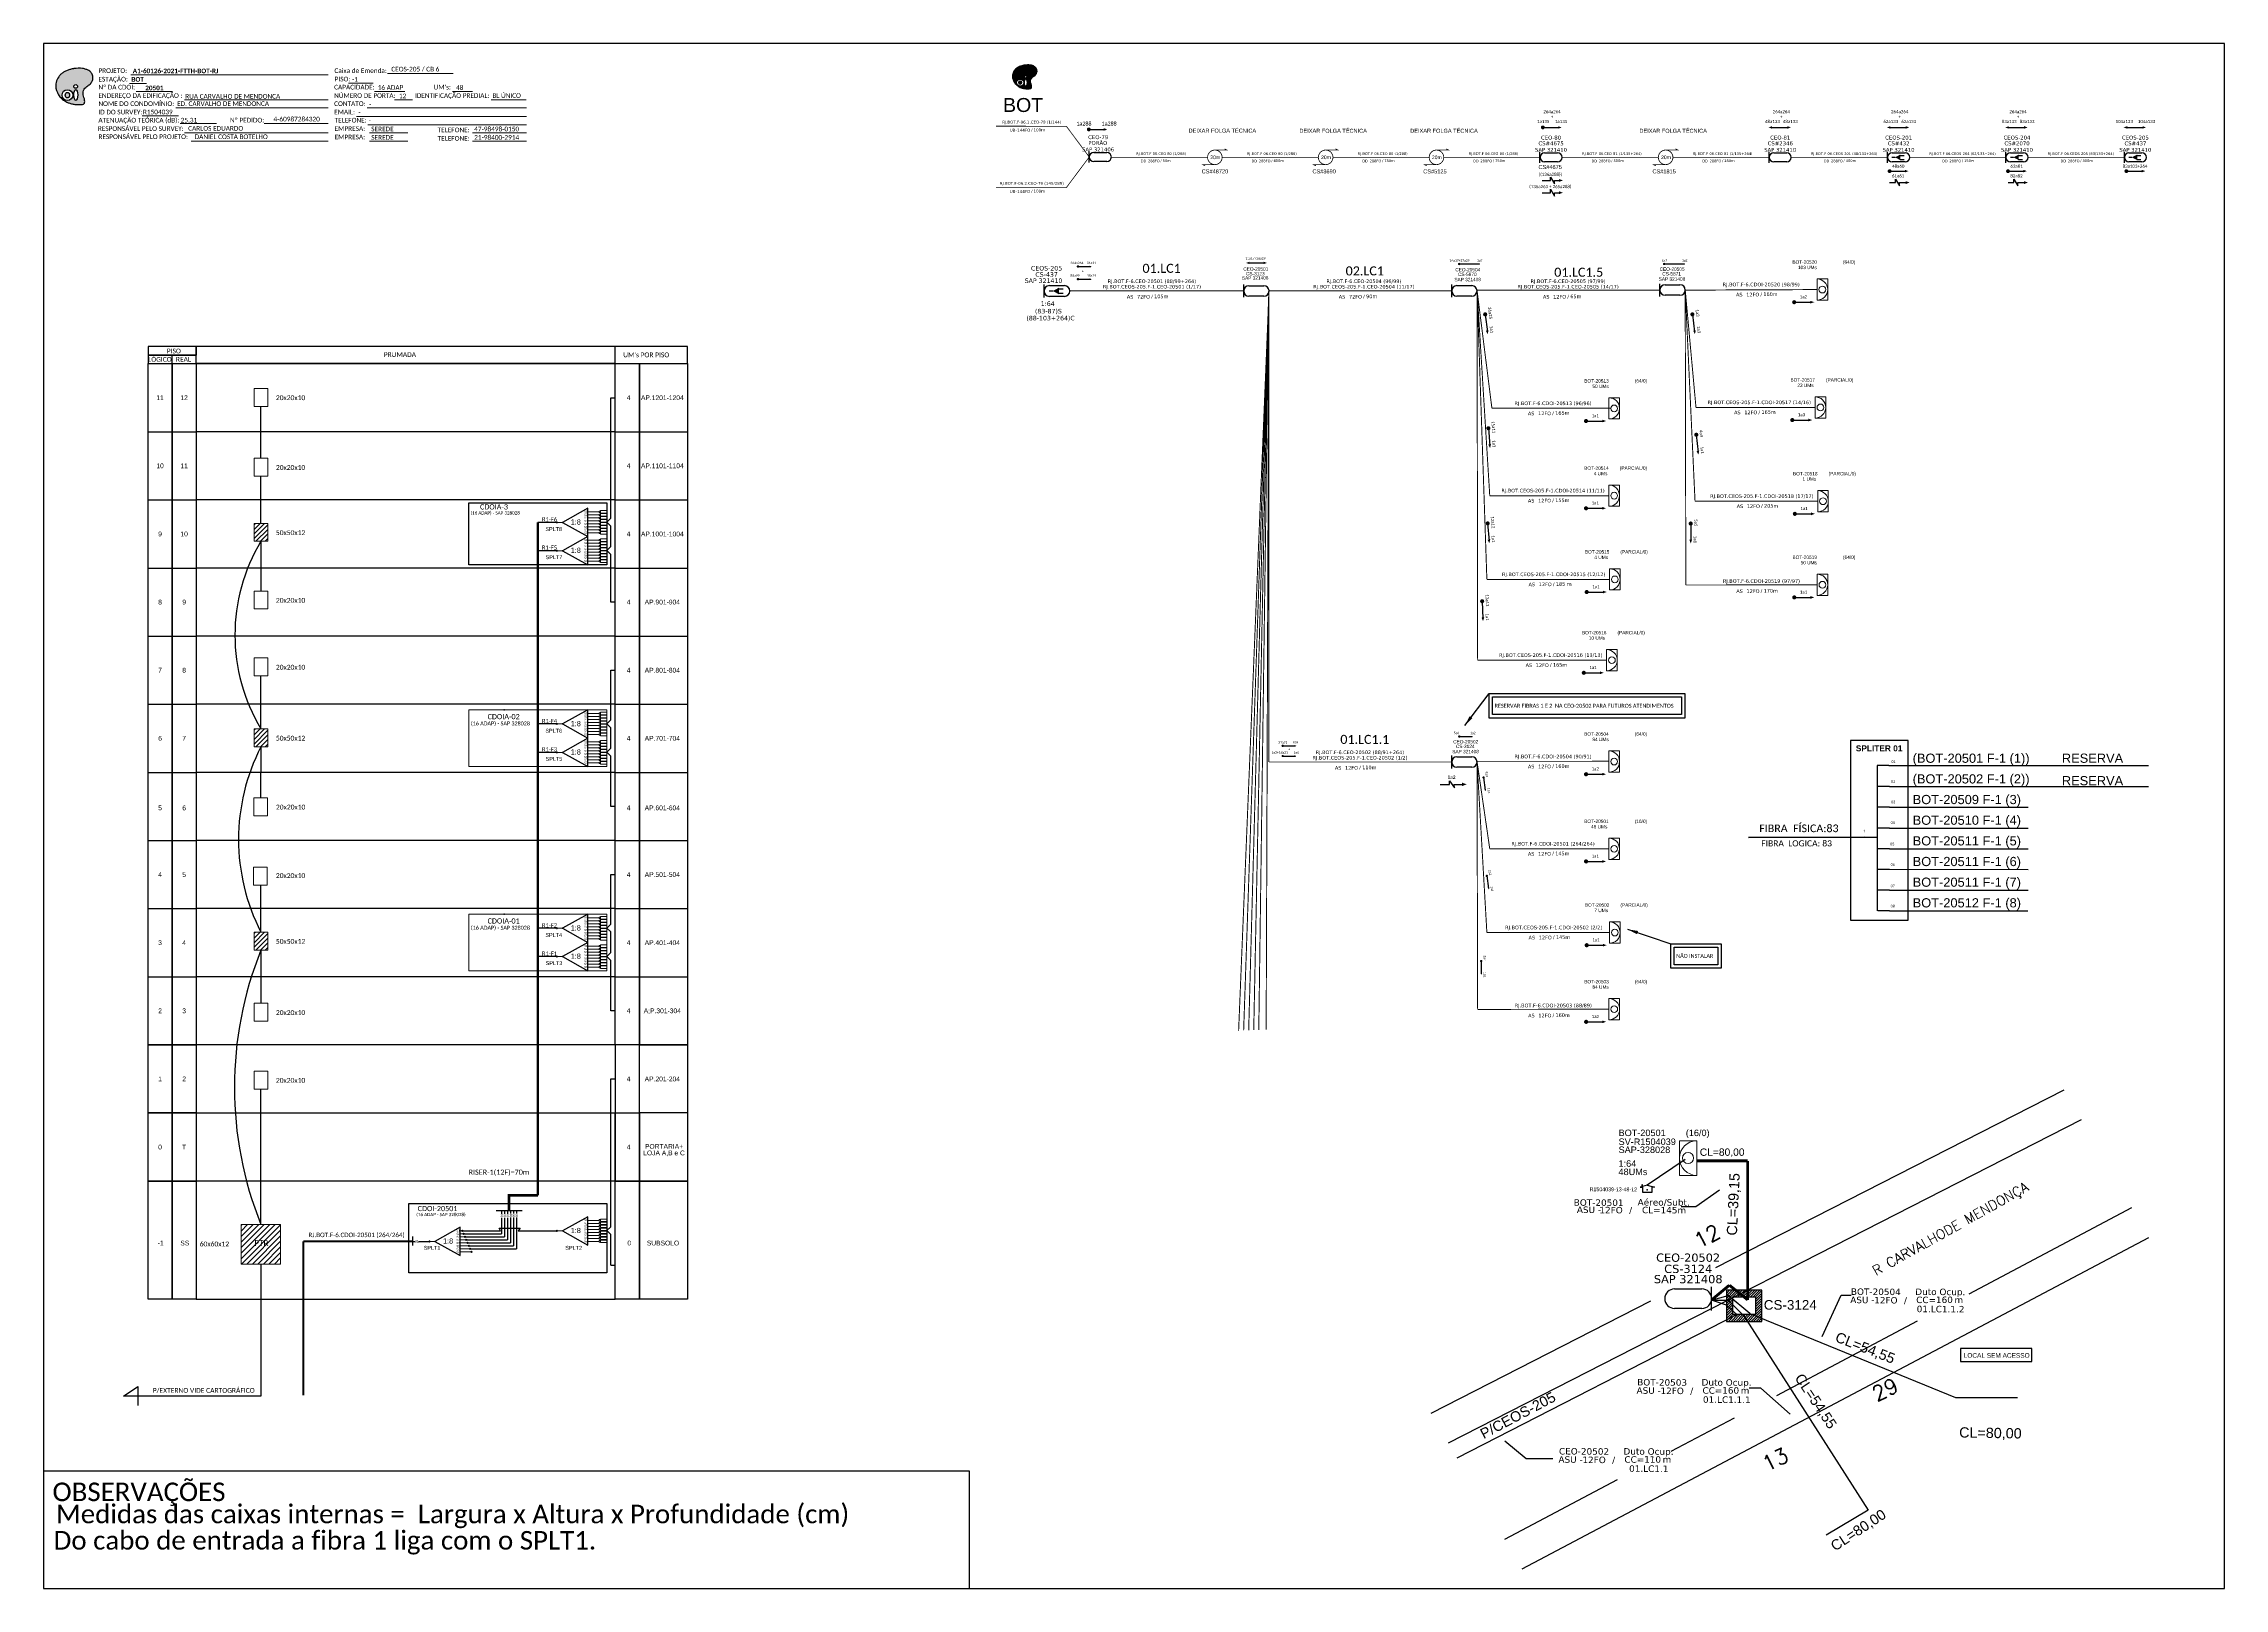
# Paper-space layout 'CDOI-20501' of a CAD drawing. Header units: inches, sheet in millimetres. Extents: x 3595 to 4434, y 1528 to 2122.
# The model-space entities are those that its viewports show. They can reach past a viewport. Long polylines and large blocks are cut down to what shows.
import ezdxf
from ezdxf.enums import TextEntityAlignment as Align

# ---------------------------------------------------------------- set-up
doc = ezdxf.new("R2010")
doc.units = ezdxf.units.IN
doc.header["$MEASUREMENT"] = 0
for name, color, linetype in [('10.1-Caixas Subterrâneas', 5, 'Continuous'), ('20.4-CEO', 1, 'Continuous'), ('20.4-CEOS', 1, 'Continuous'), ('20.5-CABO AÉREO', 1, 'Continuous'), ('20.5-CEO', 1, 'Continuous'), ('CAP a instalar', 1, 'Continuous'), ('CEO', 1, 'Continuous'), ('DROP DE CLIENTE', 140, 'Continuous'), ('label_cabos', 7, 'Continuous'), ('Meio Fio', 7, 'Continuous'), ('Metragem', 92, 'Continuous'), ('ml', 1, 'Continuous'), ('MUB', 252, 'Continuous'), ('SETA', 7, 'Continuous'), ('Surveys Casinhas', 7, 'Continuous'), ('Surveys legendas', 7, 'Continuous')]:
    doc.layers.add(name, color=color, linetype=linetype)
for name, color, linetype, lineweight in [("20.0-LEGENDA DOS CDO'S", 1, 'Continuous', 0), ('20.1-CDO_INTERIOR', 1, 'Continuous', 0), ('20.2-CDO_POSTE', 1, 'Continuous', 5), ('40.1-ETIQUETAS', 1, 'Continuous', 20)]:
    doc.layers.add(name, color=color, linetype=linetype, lineweight=lineweight)
doc.styles.add('ARIAL', font='arial.ttf')
doc.styles.add('MtXpl_Calibri', font='calibri.ttf')
doc.styles.add('ROMANS', font='ROMANS.SHX', dxfattribs={"height": 2.5})
doc.styles.add('siredit', font='verdana.ttf')
doc.styles.get("Standard").update_dxf_attribs({"font": 'arial.ttf'})
doc.styles.add('WMF-Calibri0', font='calibri.ttf')
doc.styles.add('WMF-Calibri1', font='calibrib.ttf')
doc.linetypes.add('FENCELINE1', pattern='A,0.25,-0.1,[133,ltypeshp.shx,S=0.1,R=0,X=-0.1,Y=0],-0.1,1', length=1.45)
doc.dimstyles.get("Standard").update_dxf_attribs({"dimtxt": 0.18, "dimasz": 0.18, "dimexe": 0.18, "dimexo": 0.0625, "dimgap": 0.09, "dimtad": 0, "dimtih": 1, "dimtoh": 1, "dimdec": 4, "dimzin": 0, "dimdsep": 46, "dimtxsty": 'Standard', "dimcen": 0.09, "dimadec": 0, "dimazin": 0, "dimtfac": 1, "dimtdec": 4, "dimtofl": 0, "dimtmove": 0, "dimatfit": 3, "dimfxl": 0, "dimtolj": 1, "dimtzin": 0, "dimarcsym": 0})

# ---------------------------------------------------------------- blocks, each defined once
blk = doc.blocks.new('*X13')
at = {"color": 0, "linetype": 'Continuous'}
for p, q in [((-1.25, 0.34099), (-0.49099, 1.1)), ((-1.25, 0.517767), (-0.667767, 1.1)), ((-1.25, 0.694544), (-0.844544, 1.1)), ((-1.25, 0.87132), (-1.02132, 1.1)), ((-1.25, 1.048097), (-1.198097, 1.1)), ((-1.25, 0.164214), (-0.8035, 0.610714)), ((-1.25, -0.012563), (-0.8035, 0.433937)), ((-1.25, -0.18934), (-0.8035, 0.25716)), ((-1.25, -0.366117), (-0.8035, 0.080383)), ((-0.789214, 0.625), (-0.314214, 1.1)), ((-0.612437, 0.625), (-0.137437, 1.1)), ((-0.43566, 0.625), (0.03934, 1.1)), ((-0.258883, 0.625), (0.216117, 1.1)), ((-0.082107, 0.625), (0.392893, 1.1)), ((0.09467, 0.625), (0.56967, 1.1)), ((0.271447, 0.625), (0.746447, 1.1)), ((0.448223, 0.625), (0.923223, 1.1)), ((0.625, 0.625), (1.1, 1.1)), ((0.801777, 0.625), (1.25, 1.073223)), ((0.8035, 0.449947), (1.25, 0.896447)), ((0.8035, 0.27317), (1.25, 0.71967)), ((0.8035, 0.096393), (1.25, 0.542893)), ((0.8035, -0.080383), (1.25, 0.366117)), ((0.8035, -0.25716), (1.25, 0.18934)), ((0.8035, -0.433937), (1.25, 0.012563)), ((-1.25, -0.542893), (-0.8035, -0.096393)), ((-1.25, -0.71967), (-0.8035, -0.27317)), ((-1.25, -0.896447), (-0.8035, -0.449947)), ((-1.25, -1.073223), (-0.801777, -0.625)), ((-1.1, -1.1), (-0.625, -0.625)), ((-0.923223, -1.1), (-0.448223, -0.625)), ((-0.746447, -1.1), (-0.271447, -0.625)), ((-0.56967, -1.1), (-0.09467, -0.625)), ((-0.392893, -1.1), (0.082107, -0.625)), ((-0.216117, -1.1), (0.258883, -0.625)), ((-0.03934, -1.1), (0.43566, -0.625)), ((0.137437, -1.1), (0.612437, -0.625)), ((0.314214, -1.1), (0.789214, -0.625)), ((0.49099, -1.1), (1.25, -0.34099)), ((0.667767, -1.1), (1.25, -0.517767)), ((0.8035, -0.610714), (1.25, -0.164214)), ((0.844544, -1.1), (1.25, -0.694544)), ((1.02132, -1.1), (1.25, -0.87132)), ((1.198097, -1.1), (1.25, -1.048097))]:
    blk.add_line(p, q, dxfattribs=at)
blk = doc.blocks.new('MANHOLE_MQ')
at = {"color": 0, "linetype": 'Continuous'}
for p, q in [((0.00000623, 0.00000569), (-0.00000627, 0.00000569)), ((-0.00000627, 0.00000569), (-0.00000627, -0.00000531)), ((-0.00000404, 0.00000331), (0.00000399, 0.00000331)), ((-0.00000404, -0.00000294), (-0.00000404, 0.00000331)), ((0.00000399, 0.00000331), (0.00000399, -0.00000294)), ((0.00000623, -0.00000531), (0.00000623, 0.00000569)), ((-0.00000627, -0.00000531), (0.00000623, -0.00000531)), ((0.00000399, -0.00000294), (-0.00000404, -0.00000294)), ((0.00000399, -0.00000294), (0.00000399, -0.00000294))]:
    blk.add_line(p, q, dxfattribs=at)
at = {"color": 0, "linetype": 'Continuous', "xscale": 5e-06, "yscale": 5e-06, "zscale": 1e-05}
blk.add_blockref('*X13', (-0.00000002, 0.00000019), dxfattribs=at)
blk = doc.blocks.new('LEGENDA DOS CABOS')
at = {"layer": 'label_cabos', "color": 0, "style": 'siredit'}
for tag, p in [('TIPO_CABO', (2.74, 0.52)), ('ID', (4.24, 1.63)), ('CABO', (6.16, 0.47)), ('/', (9.19, 0.47)), ('METROS', (14.36, 0.47)), ('XX', (14.31, 1.67))]:
    blk.add_attdef(tag, text='', height=1, rotation=359.69, dxfattribs=at).set_placement(p, align=Align.MIDDLE_CENTER)
blk = doc.blocks.new('SURVEY_SURVEY')
at = {"layer": 'Surveys Casinhas'}
for p, q in [((0, 0.000019), (-0.0000189, 0.0000135)), ((-0.0000189, 0.0000135), (-0.0000129, 0.0000135)), ((-0.0000129, 0), (-0.0000129, 0.0000135)), ((0.0000129, 0), (-0.0000129, 0)), ((0, 0.000019), (0.0000189, 0.0000135)), ((0.0000126, 0.0000198), (0.0000146, 0.0000198)), ((0.0000126, 0.0000154), (0.0000126, 0.0000198)), ((0.0000189, 0.0000135), (0.0000129, 0.0000135)), ((0.0000129, 0.0000135), (0.0000129, 0)), ((0.0000146, 0.0000198), (0.0000146, 0.0000148))]:
    blk.add_line(p, q, dxfattribs=at)
blk.add_point((0, 0.0000067), dxfattribs=at)
blk = doc.blocks.new('Inst CB DT OCUP CFOA-SM-ASU-120-S-12')
at = {"layer": 'label_cabos', "color": 0, "style": 'siredit'}
for tag, flags, p in [('ID_ATIVIDADE', 3, (1.31, 2.67)), ('FATOR', 1, (11.56, 2.55))]:
    blk.add_attdef(tag, text='', height=1, rotation=359.69, dxfattribs=dict(at, flags=flags)).set_placement(p, align=Align.MIDDLE_CENTER)
for tag, p in [('TIPO_CABO', (1.26, 0)), ('DESTINO_CABO', (3.13, 1.26)), ('CABO', (4.69, -0.05)), ('/', (7.71, -0.05)), ('LANCE', (10.91, 0)), ('TIPO_CABO', (13.11, 1.24)), ('UND', (15.96, 0)), ('FID', (13.15, -1.41))]:
    blk.add_attdef(tag, text='', height=1, rotation=359.69, dxfattribs=at).set_placement(p, align=Align.MIDDLE_CENTER)
blk.add_attdef('QTDE', (12.43, -0.47), '', height=1, rotation=359.69, dxfattribs=at)
blk = doc.blocks.new('OI')
h = blk.add_hatch(color=40)
edge = h.paths.add_edge_path()
edge.add_spline(control_points=[(4.35, -0.67), (3.92, -0.99), (3.26, -1.5), (2.81, -2.59), (2.9, -3.5), (3.06, -4.27), (3.31, -4.85), (3.37, -5.39), (3.4, -5.88), (3.2, -6.4), (2.54, -6.61), (1.65, -6.63), (0.55, -6.67), (-0.56, -6.42), (-1.61, -6.14), (-2.77, -5.61), (-3.92, -4.77), (-4.89, -3.7), (-5.34, -2.65), (-5.6, -1.94), (-5.85, -0.96), (-5.71, 0.47), (-5.1, 2.02), (-4.14, 3.02), (-3.3, 3.61), (-2.37, 4.16), (-1.36, 4.44), (-0.56, 4.7), (0.79, 4.85), (2.24, 4.97), (3.79, 4.57), (4.67, 4.21), (5.44, 3.65), (5.76, 2.99), (6.03, 2.21), (6.01, 1.46), (5.72, 0.64), (5.31, 0.08), (4.88, -0.38), (4.51, -0.55), (4.35, -0.67)], knot_values=[0, 0, 0, 0, 1.60434, 2.417191, 3.427595, 4.282808, 4.776746, 5.304182, 5.888771, 6.258406, 6.858137, 7.79129, 8.986195, 10.124242, 11.187857, 12.242908, 13.953784, 15.414161, 16.515391, 17.349188, 17.675853, 19.552021, 21.515531, 22.568638, 23.63245, 24.621084, 25.782718, 26.745347, 27.142653, 29.870543, 31.004649, 31.921532, 32.709589, 33.801391, 34.042471, 35.192333, 35.971461, 36.628871, 37.254359, 37.836911, 37.836911, 37.836911, 37.836911], degree=3, periodic=0)
h.paths.add_polyline_path([(1.13, -0.87, -1), (-0.04, -0.87, -1)], flags=16)
edge = h.paths.add_edge_path(flags=16)
edge.add_ellipse((0.56, -3.59), major_axis=(-0.02, 1.71), ratio=0.361305, start_angle=0, end_angle=360)
h.paths.add_polyline_path([(-0.36, -3.62, -1), (-3.8, -3.62, -1)], flags=16)
edge = h.paths.add_edge_path(flags=0)
edge.add_ellipse((-2.08, -3.62), major_axis=(0, 0.885), ratio=0.758294, start_angle=0, end_angle=360)
at = {"color": 40}
for centre, radius in [((-2.08, -3.62), 1.72), ((0.54, -0.87), 0.587)]:
    blk.add_circle(centre, radius, dxfattribs=at)
blk.add_ellipse((-2.08, -3.62), major_axis=(0, 0.885), ratio=0.758294, start_param=-3.141592653589792, end_param=3.141592653589792, dxfattribs=at)
blk.add_ellipse((0.56, -3.59), major_axis=(-0.02, 1.71), ratio=0.361305, dxfattribs=at)
at = {"color": 40, "start_tangent": (-0.800898, -0.598801), "end_tangent": (-0.800898, -0.598801)}
blk.add_spline([(4.35, -0.67), (3.2, -1.78), (2.9, -2.54), (2.92, -3.55), (3.12, -4.38), (3.28, -4.85), (3.37, -5.37), (3.35, -5.95), (3.2, -6.29), (2.66, -6.55), (1.73, -6.63), (0.54, -6.62), (-0.58, -6.41), (-1.6, -6.11), (-2.56, -5.67), (-3.95, -4.67), (-4.89, -3.56), (-5.37, -2.56), (-5.64, -1.78), (-5.72, -1.46), (-5.63, 0.42), (-4.84, 2.22), (-4.13, 2.99), (-3.27, 3.62), (-2.4, 4.09), (-1.3, 4.47), (-0.37, 4.72), (0.02, 4.77), (2.75, 4.8), (3.85, 4.53), (4.69, 4.16), (5.31, 3.68), (5.85, 2.73), (5.93, 2.5), (5.94, 1.35), (5.67, 0.62), (5.29, 0.08), (4.84, -0.36), (4.35, -0.67)], degree=3, dxfattribs=at)
blk = doc.blocks.new('ETIQUETA_RS5F')
at = {"layer": '40.1-ETIQUETAS', "color": 0, "style": 'siredit'}
blk.add_text('/', height=1.5, dxfattribs=at).set_placement((1.55, -1.95), align=Align.MIDDLE_RIGHT)
for tag, p in [('ETIQUETA_R_SECUNDARIA', (1.18, 2.1)), ('ETIQUETA_R_PRIMARIA', (1.18, 4.1)), ('F_ATIVAS/F_MORTAS', (1.11, -4.24))]:
    blk.add_attdef(tag, text='', height=1.5, dxfattribs=at).set_placement(p, align=Align.MIDDLE_CENTER)
for tag, p in [('TIPO_CABO', (-6.62, -2.12)), ('CAP_CABO', (0.37, -2.09))]:
    blk.add_attdef(tag, text='', height=1.5, dxfattribs=at).set_placement(p, align=Align.MIDDLE_RIGHT)
for tag, p in [('FUSÃO_1', (0.82, -8.39)), ('FUSÃO_2', (0.82, -10.6)), ('FUSÃO_3', (0.82, -12.93)), ('FUSÃO_4', (0.82, -15.14)), ('FUSÃO_5', (0.82, -17.16))]:
    blk.add_attdef(tag, text='', height=1.5, dxfattribs=at).set_placement(p, align=Align.CENTER)
blk.add_attdef('METROS', text='', height=1.5, dxfattribs=at).set_placement((2.11, -1.95), align=Align.MIDDLE_LEFT)
blk = doc.blocks.new('CDOI_INT')
at = {"layer": '20.1-CDO_INTERIOR', "color": 0, "lineweight": 18}
blk.add_lwpolyline([(4.25, -4.25), (4.25, 4.25), (0, 4.25), (0, -4.25)], close=True, dxfattribs=at)
blk.add_circle((2.12, 0), 1.36, dxfattribs=at)
blk.add_arc((0, 0), 4.25, 270, 90, dxfattribs=at)
at = {"layer": "20.0-LEGENDA DOS CDO'S", "color": 0, "style": 'ARIAL'}
for tag, p in [('CDO_N', (-0.08, 10.38)), ('SURVEY', (-0.08, 8.2)), ('SPLITER_1', (21.18, 10.38)), ('SPLITER_2', (21.19, 8.68)), ('SAP', (-0.08, 6.23)), ('1:XX', (5.94, -2.22)), ('UMS', (5.94, -4.24))]:
    blk.add_attdef(tag, p, '', height=1.36, dxfattribs=at)
blk.add_attdef('FIBRAS_UTILIZADAS', text='', height=1.36, dxfattribs=at).set_placement((15.34, 10.38), align=Align.CENTER)
blk = doc.blocks.new('CDOE-TEXTO PADRÃO')
at = {"layer": "20.0-LEGENDA DOS CDO'S", "color": 0, "style": 'ARIAL'}
for tag, p in [('CDO_N', (0.5, 7.4)), ('CORDOALHA', (0.5, 4.3)), ('SAP', (0.5, 1.7)), ('SPLITER_1', (0.6, -0.9)), ('SPLITER_2', (0.6, -3.5)), ('(XX-XX_F)S', (0.5, -8.3)), ('(XX-XX_L)S', (0.5, -10.8)), ('UMS', (0.5, -13.1))]:
    blk.add_attdef(tag, p, '', height=1.7, rotation=0.118, dxfattribs=at)
blk.add_attdef('FIBRAS_UTILIZADAS', text='', height=1.7, rotation=0.118, dxfattribs=at).set_placement((19.8, 7.4), align=Align.CENTER)
blk = doc.blocks.new('SPLITTER_')
blk.add_point((0, 0))
at = {"style": 'ARIAL', "flags": 4}
blk.add_attdef('SPLT', (0, -3.26), '', height=1.5, dxfattribs=at)
blk = doc.blocks.new('LEG_64ADAP_ESQ')
blk.add_point((0, 0))
at = {"color": 1, "style": 'WMF-Calibri0', "flags": 4}
blk.add_attdef('MODELO', text='', height=1.5, dxfattribs=at).set_placement((-1.47, -5.97), align=Align.CENTER)
blk.add_attdef('CDO', (-4.08, -3.61), '', height=2, dxfattribs=at)
blk = doc.blocks.new('SPLT_1-8_DIV_DIR')
h = blk.add_hatch(color=3)
h.dxf.hatch_style = 1
edge = h.paths.add_edge_path()
edge.add_arc((12.77, 4.04), 0.242, 0, 360)
h = blk.add_hatch(color=3)
h.dxf.hatch_style = 1
edge = h.paths.add_edge_path()
edge.add_arc((13.27, 2.88), 0.242, 0, 360)
h = blk.add_hatch(color=3)
h.dxf.hatch_style = 1
edge = h.paths.add_edge_path()
edge.add_arc((13.77, 1.73), 0.242, 0, 360)
h = blk.add_hatch(color=3)
h.dxf.hatch_style = 1
edge = h.paths.add_edge_path()
edge.add_arc((14.27, 0.58), 0.242, 0, 360)
h = blk.add_hatch(color=3)
h.dxf.hatch_style = 1
edge = h.paths.add_edge_path()
edge.add_arc((14.77, -0.58), 0.242, 0, 360)
h = blk.add_hatch(color=3)
h.dxf.hatch_style = 1
edge = h.paths.add_edge_path()
edge.add_arc((15.27, -1.73), 0.242, 0, 360)
h = blk.add_hatch(color=3)
h.dxf.hatch_style = 1
edge = h.paths.add_edge_path()
edge.add_arc((15.77, -2.88), 0.242, 0, 360)
h = blk.add_hatch(color=3)
h.dxf.hatch_style = 1
edge = h.paths.add_edge_path()
edge.add_arc((16.27, -4.04), 0.242, 0, 360)
at = {"color": 1, "lineweight": 0}
blk.add_lwpolyline([(2.22, 0), (0, 0)], dxfattribs=at)
at = {"color": 1}
blk.add_lwpolyline([(11.89, 5.45), (2.22, 0), (11.89, -5.45), (11.89, 5.45)], dxfattribs=at)
at = {"color": 7, "lineweight": 0}
for points in [[(12.77, 4.04), (11.89, 4.04)], [(11.89, 2.88), (13.27, 2.88)], [(11.89, 1.73), (13.77, 1.73)], [(11.89, 0.58), (14.27, 0.58)], [(11.89, -0.58), (14.77, -0.58)], [(11.89, -1.73), (15.27, -1.73)], [(11.89, -2.88), (15.77, -2.88)], [(11.89, -4.04), (16.27, -4.04)]]:
    blk.add_lwpolyline(points, dxfattribs=at)
at = {"color": 3}
for centre in [(12.77, 4.04), (13.27, 2.88), (13.77, 1.73), (14.27, 0.58), (14.77, -0.58), (15.27, -1.73), (15.77, -2.88), (16.27, -4.04)]:
    blk.add_circle(centre, 0.242, dxfattribs=at)
at = {"color": 1, "style": 'ARIAL'}
for s, height, p in [('1:8', 2, (5.35, -0.85)), ('S1', 0.75, (10.52, 3.77)), ('S2', 0.75, (10.52, 2.58)), ('S3', 0.75, (10.52, 1.37)), ('S4', 0.75, (10.52, 0.19)), ('S5', 0.75, (10.52, -1.02)), ('S6', 0.75, (10.52, -2.14)), ('S7', 0.75, (10.52, -3.24)), ('S8', 0.75, (10.52, -4.36))]:
    blk.add_text(s, height=height, dxfattribs=at).set_placement(p)
blk = doc.blocks.new('SPLT_1-8_SC-APC')
at = {"color": 1, "lineweight": 0}
blk.add_lwpolyline([(-17.04, -7.55), (-19.26, -7.55)], dxfattribs=at)
at = {"color": 1}
blk.add_lwpolyline([(-7.37, -2.1), (-17.04, -7.55), (-7.37, -13), (-7.37, -2.1)], dxfattribs=at)
at = {"color": 3, "lineweight": 0}
for points in [[(-2.99, -3.51), (-7.37, -3.51)], [(-7.37, -4.66), (-2.99, -4.66)], [(-7.37, -5.82), (-2.99, -5.82)], [(-7.37, -6.97), (-2.99, -6.97)], [(-7.37, -8.12), (-2.99, -8.12)], [(-2.41, -3.02), (-2.41, -4)], [(-2.41, -3.02), (0, -3.02)], [(-2.41, -4), (0, -4)], [(-2.41, -4.17), (-2.41, -5.16)], [(-2.41, -4.17), (0, -4.17)], [(-2.41, -5.16), (0, -5.16)], [(-2.41, -5.32), (-2.41, -6.31)], [(-2.41, -5.32), (0, -5.32)], [(-2.41, -6.31), (0, -6.31)], [(-2.41, -6.48), (-2.41, -7.46)], [(-2.41, -6.48), (0, -6.48)], [(-2.41, -7.46), (0, -7.46)], [(-2.41, -7.63), (-2.41, -8.62)], [(-2.41, -7.63), (0, -7.63)], [(-7.37, -9.28), (-2.99, -9.28)], [(-7.37, -10.43), (-2.99, -10.43)], [(-7.37, -11.58), (-2.99, -11.58)], [(-2.41, -8.62), (0, -8.62)], [(-2.41, -8.78), (-2.41, -9.77)], [(-2.41, -8.78), (0, -8.78)], [(-2.41, -9.77), (0, -9.77)], [(-2.41, -9.94), (-2.41, -10.92)], [(-2.41, -9.94), (0, -9.94)], [(-2.41, -10.92), (0, -10.92)], [(-2.41, -11.09), (-2.41, -12.08)], [(-2.41, -11.09), (0, -11.09)], [(-2.41, -12.08), (0, -12.08)]]:
    blk.add_lwpolyline(points, dxfattribs=at)
for points in [[(-2.99, -3.22), (-2.41, -3.22), (-2.41, -3.8), (-2.99, -3.8)], [(-2.99, -4.38), (-2.41, -4.38), (-2.41, -4.95), (-2.99, -4.95)], [(-2.99, -5.53), (-2.41, -5.53), (-2.41, -6.1), (-2.99, -6.1)], [(-2.99, -6.68), (-2.41, -6.68), (-2.41, -7.26), (-2.99, -7.26)], [(-2.99, -7.84), (-2.41, -7.84), (-2.41, -8.41), (-2.99, -8.41)], [(-2.99, -8.99), (-2.41, -8.99), (-2.41, -9.56), (-2.99, -9.56)], [(-2.99, -10.14), (-2.41, -10.14), (-2.41, -10.72), (-2.99, -10.72)], [(-2.99, -11.3), (-2.41, -11.3), (-2.41, -11.87), (-2.99, -11.87)]]:
    blk.add_lwpolyline(points, close=True, dxfattribs=at)
at = {"color": 1, "style": 'ARIAL'}
for s, height, p in [('1:8', 2, (-13.91, -8.4)), ('S1', 0.75, (-8.74, -3.78)), ('S2', 0.75, (-8.74, -4.97)), ('S3', 0.75, (-8.74, -6.18)), ('S4', 0.75, (-8.74, -7.36)), ('S5', 0.75, (-8.74, -8.57)), ('S6', 0.75, (-8.74, -9.69)), ('S7', 0.75, (-8.74, -10.78)), ('S8', 0.75, (-8.74, -11.9))]:
    blk.add_text(s, height=height, dxfattribs=at).set_placement(p)

msp = doc.modelspace()

# ---------------------------------------------------------------- hatches: boundary and pattern name
h = msp.add_hatch()
h.set_pattern_fill('ANSI31', color=1, scale=10)
h.set_pattern_definition([(45, (15006.824, 292377.5188), (-0.88388348, 0.88388348), [])])
h.paths.add_polyline_path([(27199.65, 294160.51), (27194.35, 294160.51), (27194.35, 294153.62), (27199.65, 294153.62)])
h = msp.add_hatch(color=3)
h.dxf.hatch_style = 1
edge = h.paths.add_edge_path()
edge.add_arc((27310.78, 294160.91), 0.205, 0, 360)
h = msp.add_hatch(color=3)
h.dxf.hatch_style = 1
edge = h.paths.add_edge_path()
edge.add_arc((27310.78, 294150.01), 0.205, 0, 360)
h = msp.add_hatch()
h.set_pattern_fill('ANSI31', color=1, scale=10)
h.set_pattern_definition([(45, (15006.824, 292298.4916), (-0.88388348, 0.88388348), [])])
h.paths.add_polyline_path([(27199.65, 294081.49), (27194.35, 294081.49), (27194.35, 294074.59), (27199.65, 294074.59)])
h = msp.add_hatch(color=3)
h.dxf.hatch_style = 1
edge = h.paths.add_edge_path()
edge.add_arc((27310.79, 294083.37), 0.205, 0, 360)
h = msp.add_hatch(color=3)
h.dxf.hatch_style = 1
edge = h.paths.add_edge_path()
edge.add_arc((27310.79, 294072.47), 0.205, 0, 360)
h = msp.add_hatch()
h.set_pattern_fill('ANSI31', color=1, scale=10)
h.set_pattern_definition([(45, (15006.824, 292220.3451), (-0.88388348, 0.88388348), [])])
h.paths.add_polyline_path([(27199.65, 294003.34), (27194.35, 294003.34), (27194.35, 293996.44), (27199.65, 293996.44)])
h = msp.add_hatch(color=3)
h.dxf.hatch_style = 1
edge = h.paths.add_edge_path()
edge.add_arc((27310.79, 294004.81), 0.205, 0, 360)
h = msp.add_hatch(color=3)
h.dxf.hatch_style = 1
edge = h.paths.add_edge_path()
edge.add_arc((27310.79, 293993.92), 0.205, 0, 360)
h = msp.add_hatch()
h.set_pattern_fill('ANSI31', color=1, scale=12, style=0)
h.set_pattern_definition([(45, (26455.8229, 293413.5866), (-1.0606602, 1.0606602), [])])
h.paths.add_polyline_path([(27204.58, 293890.85), (27189.41, 293890.85), (27189.41, 293875.71), (27204.58, 293875.71)])
h.paths.add_polyline_path([(27194.13, 293881.8), (27200.65, 293881.8), (27200.65, 293885.74), (27194.13, 293885.74)], flags=9)
h = msp.add_hatch(color=3)
h.dxf.hatch_style = 1
edge = h.paths.add_edge_path()
edge.add_arc((27261.81, 293884.43), 0.256, 0, 360)
h = msp.add_hatch(color=3)
h.dxf.hatch_style = 1
edge = h.paths.add_edge_path()
edge.add_arc((27310.78, 293888.46), 0.256, 0, 360)

# ---------------------------------------------------------------- linework, layer by layer
at = {"color": 0}
for p, q in [((27153.58, 294221.93), (27162.84, 294221.93)), ((27153.58, 294195.74), (27153.58, 294221.93)), ((27153.58, 294221.93), (27162.84, 294221.93)), ((27153.58, 294221.93), (27162.84, 294221.93)), ((27153.58, 294221.93), (27162.84, 294221.93)), ((27162.84, 294221.93), (27162.84, 294195.74)), ((27162.84, 294221.93), (27172.1, 294221.93)), ((27162.84, 294195.74), (27162.84, 294221.93)), ((27162.84, 294221.93), (27172.1, 294221.93)), ((27162.84, 294221.93), (27172.1, 294221.93)), ((27162.84, 294221.93), (27172.1, 294221.93)), ((27333.26, 294221.93), (27172.1, 294221.93)), ((27172.1, 294221.93), (27172.1, 294195.74)), ((27333.26, 294221.93), (27172.1, 294221.93)), ((27333.26, 294221.93), (27172.1, 294221.93)), ((27333.26, 294221.93), (27172.1, 294221.93)), ((27333.26, 294221.93), (27342.52, 294221.93)), ((27333.26, 294195.74), (27333.26, 294221.93)), ((27333.26, 294221.93), (27342.52, 294221.93)), ((27333.26, 294221.93), (27342.52, 294221.93)), ((27333.26, 294221.93), (27342.52, 294221.93)), ((27342.52, 294221.93), (27361.04, 294221.93)), ((27342.52, 294195.74), (27342.52, 294221.93)), ((27342.52, 294221.93), (27342.52, 294195.74)), ((27342.52, 294221.93), (27361.04, 294221.93)), ((27342.52, 294221.93), (27361.04, 294221.93)), ((27342.52, 294221.93), (27361.04, 294221.93)), ((27361.04, 294221.93), (27361.04, 294195.74)), ((27153.58, 294195.74), (27162.84, 294195.74)), ((27153.58, 294169.54), (27153.58, 294195.74)), ((27162.84, 294195.74), (27162.84, 294169.54)), ((27162.84, 294195.74), (27172.1, 294195.74)), ((27162.84, 294169.54), (27162.84, 294195.74)), ((27333.26, 294195.74), (27172.1, 294195.74)), ((27172.1, 294195.74), (27172.1, 294169.54)), ((27333.26, 294195.74), (27342.52, 294195.74)), ((27333.26, 294169.54), (27333.26, 294195.74)), ((27342.52, 294195.74), (27361.04, 294195.74)), ((27342.52, 294169.54), (27342.52, 294195.74)), ((27342.52, 294195.74), (27342.52, 294169.54)), ((27361.04, 294195.74), (27361.04, 294169.54)), ((27153.58, 294169.54), (27162.84, 294169.54)), ((27153.58, 294143.35), (27153.58, 294169.54)), ((27162.84, 294169.54), (27162.84, 294143.35)), ((27162.84, 294169.54), (27172.1, 294169.54)), ((27162.84, 294143.35), (27162.84, 294169.54)), ((27333.26, 294169.54), (27172.1, 294169.54)), ((27172.1, 294169.54), (27172.1, 294143.35)), ((27333.26, 294169.54), (27342.52, 294169.54)), ((27333.26, 294143.35), (27333.26, 294169.54)), ((27342.52, 294169.54), (27361.04, 294169.54)), ((27342.52, 294143.35), (27342.52, 294169.54)), ((27342.52, 294169.54), (27342.52, 294143.35)), ((27361.04, 294169.54), (27361.04, 294143.35)), ((27153.58, 294143.35), (27162.84, 294143.35)), ((27153.58, 294117.15), (27153.58, 294143.35)), ((27162.84, 294143.35), (27162.84, 294117.15)), ((27162.84, 294143.35), (27172.1, 294143.35)), ((27162.84, 294117.15), (27162.84, 294143.35)), ((27333.26, 294143.35), (27172.1, 294143.35)), ((27172.1, 294143.35), (27172.1, 294117.15)), ((27333.26, 294143.35), (27342.52, 294143.35)), ((27333.26, 294117.15), (27333.26, 294143.35)), ((27342.52, 294143.35), (27361.04, 294143.35)), ((27342.52, 294117.15), (27342.52, 294143.35)), ((27342.52, 294143.35), (27342.52, 294117.15)), ((27361.04, 294143.35), (27361.04, 294117.15)), ((27153.58, 294117.15), (27162.84, 294117.15)), ((27153.58, 294090.96), (27153.58, 294117.15)), ((27162.84, 294117.15), (27162.84, 294090.96)), ((27162.84, 294117.15), (27172.1, 294117.15)), ((27162.84, 294090.96), (27162.84, 294117.15)), ((27333.26, 294117.15), (27172.1, 294117.15)), ((27172.1, 294117.15), (27172.1, 294090.96)), ((27333.26, 294117.15), (27342.52, 294117.15)), ((27333.26, 294090.96), (27333.26, 294117.15)), ((27342.52, 294117.15), (27361.04, 294117.15)), ((27342.52, 294090.96), (27342.52, 294117.15)), ((27342.52, 294117.15), (27342.52, 294090.96)), ((27361.04, 294117.15), (27361.04, 294090.96)), ((27153.58, 294090.96), (27162.84, 294090.96)), ((27153.58, 294064.76), (27153.58, 294090.96)), ((27162.84, 294090.96), (27162.84, 294064.76)), ((27162.84, 294090.96), (27172.1, 294090.96)), ((27162.84, 294064.76), (27162.84, 294090.96)), ((27333.26, 294090.96), (27172.1, 294090.96)), ((27172.1, 294090.96), (27172.1, 294064.76)), ((27333.26, 294090.96), (27342.52, 294090.96)), ((27333.26, 294064.76), (27333.26, 294090.96)), ((27342.52, 294090.96), (27361.04, 294090.96)), ((27342.52, 294064.76), (27342.52, 294090.96)), ((27342.52, 294090.96), (27342.52, 294064.76)), ((27361.04, 294090.96), (27361.04, 294064.76)), ((27153.58, 294064.76), (27162.84, 294064.76)), ((27153.58, 294038.57), (27153.58, 294064.76)), ((27162.84, 294064.76), (27162.84, 294038.57)), ((27162.84, 294064.76), (27172.1, 294064.76)), ((27162.84, 294038.57), (27162.84, 294064.76)), ((27333.26, 294064.76), (27172.1, 294064.76)), ((27172.1, 294064.76), (27172.1, 294038.57)), ((27333.26, 294064.76), (27342.52, 294064.76)), ((27333.26, 294038.57), (27333.26, 294064.76)), ((27342.52, 294064.76), (27361.04, 294064.76)), ((27342.52, 294038.57), (27342.52, 294064.76)), ((27342.52, 294064.76), (27342.52, 294038.57)), ((27361.04, 294064.76), (27361.04, 294038.57)), ((27153.58, 294038.57), (27162.84, 294038.57)), ((27153.58, 294012.37), (27153.58, 294038.57)), ((27162.84, 294038.57), (27162.84, 294012.37)), ((27162.84, 294038.57), (27172.1, 294038.57)), ((27162.84, 294012.37), (27162.84, 294038.57)), ((27333.26, 294038.57), (27172.1, 294038.57)), ((27172.1, 294038.57), (27172.1, 294012.37)), ((27333.26, 294038.57), (27342.52, 294038.57)), ((27333.26, 294012.37), (27333.26, 294038.57)), ((27342.52, 294038.57), (27361.04, 294038.57)), ((27342.52, 294012.37), (27342.52, 294038.57)), ((27342.52, 294038.57), (27342.52, 294012.37)), ((27361.04, 294038.57), (27361.04, 294012.37)), ((27153.58, 294012.37), (27162.84, 294012.37)), ((27153.58, 293986.18), (27153.58, 294012.37)), ((27162.84, 294012.37), (27162.84, 293986.18)), ((27162.84, 294012.37), (27172.1, 294012.37)), ((27162.84, 293986.18), (27162.84, 294012.37)), ((27333.26, 294012.37), (27172.1, 294012.37)), ((27172.1, 294012.37), (27172.1, 293986.18)), ((27333.26, 294012.37), (27342.52, 294012.37)), ((27333.26, 293986.18), (27333.26, 294012.37)), ((27342.52, 294012.37), (27361.04, 294012.37)), ((27342.52, 293986.18), (27342.52, 294012.37)), ((27342.52, 294012.37), (27342.52, 293986.18)), ((27361.04, 294012.37), (27361.04, 293986.18)), ((27333.26, 293986.18), (27172.1, 293986.18)), ((27333.26, 293959.98), (27172.1, 293959.98)), ((27333.26, 293959.98), (27333.26, 293933.79)), ((27172.1, 293933.79), (27333.26, 293933.79)), ((27172.1, 293933.79), (27333.26, 293933.79)), ((27333.26, 293933.79), (27333.26, 293907.59)), ((27342.52, 293907.59), (27342.52, 293933.79)), ((27361.04, 293933.79), (27361.04, 293907.59)), ((27333.26, 293907.59), (27172.1, 293907.59)), ((27361.04, 293907.59), (27342.52, 293907.59))]:
    msp.add_line(p, q, dxfattribs=at)
at = {"color": 7, "linetype": 'Continuous'}
for p, q in [((27818.48, 294067.4), (27818.48, 294011.51)), ((27823, 294067.4), (27818.48, 294067.4)), ((27823.23, 294059.32), (27818.71, 294059.32)), ((27823.23, 294051.35), (27818.71, 294051.35)), ((27823.23, 294043.34), (27818.71, 294043.34)), ((27813.78, 294039.82), (27818.46, 294039.82)), ((27823.23, 294035.41), (27818.71, 294035.41)), ((27823.23, 294027.47), (27818.71, 294027.47)), ((27823.23, 294019.5), (27818.71, 294019.5)), ((27823.23, 294011.55), (27818.71, 294011.55))]:
    msp.add_line(p, q, dxfattribs=at)
at = {"color": 10, "linetype": 'Continuous'}
for p, q in [((27823, 294067.4), (27922.87, 294067.39)), ((27823.23, 294059.32), (27922.87, 294059.3)), ((27823.23, 294051.36), (27876.49, 294051.35)), ((27823.23, 294043.36), (27876.49, 294043.34)), ((27823.23, 294035.42), (27876.49, 294035.41)), ((27823.23, 294027.49), (27876.49, 294027.47)), ((27823.23, 294019.52), (27876.49, 294019.5)), ((27823.23, 294011.55), (27876.48, 294011.54))]:
    msp.add_line(p, q, dxfattribs=at)
at = {"color": 1, "linetype": 'Continuous', "lineweight": 60}
msp.add_line((27813.78, 294039.82), (27769.01, 294039.68), dxfattribs=at)
for points in [[(27113.44, 293750.99), (27952, 293750.99), (27952, 294344.99), (27113.44, 294344.99), (27113.44, 293750.99)], [(27172.1, 294221.93), (27361.04, 294221.93), (27361.04, 294228.51), (27172.1, 294228.51), (27172.1, 294228.51), (27172.1, 294225.22)], [(27333.25, 294221.93), (27333.25, 294228.51)], [(27162.84, 294221.93), (27162.84, 294225.22)], [(27113.44, 293796.2), (27469.39, 293796.2)]]:
    msp.add_lwpolyline(points)
at = {"color": 7, "lineweight": 0}
for points in [[(27146.4, 294329.67), (27152.95, 294329.67)], [(27146.91, 294332.95), (27222.88, 294332.95)], [(27230.68, 294329.72), (27240.16, 294329.72)], [(27245.72, 294333.44), (27270.86, 294333.44)], [(27149.06, 294326.6), (27163, 294326.6)], [(27164.22, 294320.25), (27222.88, 294320.25)], [(27167.63, 294323.37), (27222.88, 294323.37)], [(27237.84, 294320.25), (27299.07, 294320.25)], [(27240.73, 294326.6), (27252.35, 294326.6)], [(27248.31, 294323.37), (27255.26, 294323.37)], [(27270.67, 294326.6), (27278.34, 294326.6)], [(27285.49, 294323.37), (27299.04, 294323.37)], [(27151.38, 294317.19), (27165.32, 294317.19)], [(27165.91, 294314.22), (27179.86, 294314.22)], [(27198.24, 294314.23), (27222.74, 294314.23)], [(27198.75, 294314.23), (27222.9, 294314.23)], [(27233.81, 294317.02), (27299.07, 294317.02)], [(27238.09, 294313.78), (27299.07, 294313.78)], [(27167.63, 294310.67), (27222.88, 294310.67)], [(27170.12, 294307.43), (27222.88, 294307.43)], [(27238.7, 294310.67), (27253.5, 294310.67)], [(27238.7, 294307.43), (27253.5, 294307.43)], [(27278.3, 294310.67), (27299.07, 294310.67)], [(27278.3, 294307.43), (27299.07, 294307.43)]]:
    msp.add_lwpolyline(points, dxfattribs=at)
at = {"color": 0}
for points, const_width in [([(27514.96, 294311.99, 1), (27515.7, 294312, 1)], 0.74), ([(27689.56, 294312.76, 1), (27690.3, 294312.76, 1)], 0.74), ([(27563.81, 294304.06, 1.000012), (27563.81, 294298.47, 0.999978)], 0.311), ([(27606.42, 294304.06, 1.000012), (27606.42, 294298.47, 0.999978)], 0.311), ([(27649.02, 294304.06, 1.000012), (27649.02, 294298.47, 0.999978)], 0.311), ([(27737.15, 294304.06, 1.000012), (27737.15, 294298.47, 0.999978)], 0.311)]:
    msp.add_lwpolyline(points, format="xyb", close=True, dxfattribs=dict(at, const_width=const_width))
for points in [[(27689.93, 294312.76), (27695.83, 294312.76)], [(27778.06, 294312.76), (27783.96, 294312.76)], [(27692.81, 294292.36), (27692.81, 294293.67), (27694.37, 294291.05), (27694.37, 294292.36)], [(27692.81, 294287.65), (27692.81, 294288.96), (27694.37, 294286.35), (27694.37, 294287.65)], [(27172.1, 293862.19), (27333.26, 293862.19)]]:
    msp.add_lwpolyline(points, dxfattribs=at)
at = {"color": 7}
for points in [[(27823.58, 294312.76), (27829.49, 294312.76)], [(27869.1, 294312.76), (27875.01, 294312.76)], [(27914.63, 294312.76), (27920.53, 294312.76)], [(27823.27, 294295.96), (27829.18, 294295.96)], [(27868.8, 294295.96), (27874.7, 294295.96)], [(27914.32, 294295.96), (27920.23, 294295.96)], [(27825.54, 294291.56), (27825.54, 294292.86), (27827.1, 294290.25), (27827.1, 294291.56)], [(27871.06, 294291.56), (27871.06, 294292.86), (27872.62, 294290.25), (27872.63, 294291.56)], [(27577.09, 294260.66), (27582.58, 294260.66)]]:
    msp.add_lwpolyline(points, dxfattribs=at)
at = {"color": 0, "const_width": 0.291}
for points in [[(27563.81, 294304.06), (27568.47, 294304.06), (27567.54, 294304.53)], [(27606.42, 294304.06), (27611.08, 294304.06), (27610.15, 294304.53)], [(27649.02, 294304.06), (27653.69, 294304.06), (27652.76, 294304.53)], [(27737.15, 294304.06), (27741.82, 294304.06), (27740.89, 294304.53)], [(27563.81, 294298.47), (27559.15, 294298.47), (27560.08, 294298)], [(27606.42, 294298.47), (27601.75, 294298.47), (27602.69, 294298)], [(27649.02, 294298.47), (27644.36, 294298.47), (27645.29, 294298)], [(27737.15, 294298.47), (27732.49, 294298.47), (27733.42, 294298)]]:
    msp.add_lwpolyline(points, dxfattribs=at)
at = {"color": 7}
for points, const_width in [([(27822.9, 294295.96, 1), (27823.64, 294295.96, 1)], 0.74), ([(27868.43, 294295.96, 1), (27869.17, 294295.96, 1)], 0.74), ([(27913.95, 294295.96, 1), (27914.69, 294295.96, 1)], 0.74), ([(27657.53, 294260.25, 1), (27657.99, 294260.25, 1)], 0.451), ([(27736.35, 294260.25, 1), (27736.8, 294260.25, 1)], 0.451), ([(27510.94, 294259.28, 1), (27511.39, 294259.28, 1)], 0.451), ([(27510.94, 294254.41, 1), (27511.39, 294254.41, 1)], 0.451), ([(27657.58, 294078.54, 1), (27658.03, 294078.54, 1)], 0.451), ([(27589.66, 294074.96, 1), (27590.11, 294074.96, 1)], 0.451), ([(27589.66, 294071.06, 1), (27590.11, 294071.06, 1)], 0.451), ([(27667.1, 294063.01, 1), (27667.16, 294062.56, 1)], 0.451), ([(27668.35, 294025.19, 1), (27668.41, 294024.74, 1)], 0.451), ([(27666.24, 293992.43, 1), (27666.24, 293991.97, 1)], 0.451)]:
    msp.add_lwpolyline(points, format="xyb", close=True, dxfattribs=dict(at, const_width=const_width))
at = {"const_width": 0.788}
for points in [[(27786.19, 294245.56, 1), (27786.98, 294245.56, 1)], [(27667.71, 294241.28, 1), (27667.8, 294240.5, 1)], [(27667.71, 294241.28, 1), (27667.8, 294240.5, 1)], [(27747.4, 294241.28, 1), (27747.49, 294240.5, 1)], [(27747.4, 294241.28, 1), (27747.49, 294240.5, 1)], [(27668.96, 294197.48, 1), (27669.02, 294196.69, 1)], [(27668.96, 294197.48, 1), (27669.02, 294196.69, 1)], [(27706.15, 294199.86, 1), (27706.94, 294199.86, 1)], [(27748.89, 294194.98, 1), (27748.96, 294194.19, 1)], [(27748.89, 294194.98, 1), (27748.96, 294194.19, 1)], [(27785.45, 294200.23, 1), (27786.23, 294200.23, 1)], [(27785.45, 294200.23, 1), (27786.23, 294200.23, 1)], [(27668.67, 294160.9, 1), (27668.73, 294160.11, 1)], [(27668.67, 294160.9, 1), (27668.73, 294160.11, 1)], [(27706.15, 294166.31, 1), (27706.94, 294166.31, 1)], [(27706.15, 294166.31, 1), (27706.94, 294166.31, 1)], [(27746.79, 294160.85, 1), (27746.79, 294160.06, 1)], [(27746.79, 294160.85, 1), (27746.79, 294160.06, 1)], [(27786.45, 294164.17, 1), (27787.24, 294164.17, 1)], [(27786.45, 294164.17, 1), (27787.24, 294164.17, 1)], [(27706.4, 294134.11, 1), (27707.19, 294134.11, 1)], [(27706.4, 294134.11, 1), (27707.19, 294134.11, 1)], [(27666.58, 294130.95, 1), (27666.61, 294130.17, 1)], [(27666.58, 294130.95, 1), (27666.61, 294130.17, 1)], [(27786.22, 294132.04, 1), (27787, 294132.04, 1)], [(27705.28, 294103.05, 1), (27706.06, 294103.05, 1)], [(27705.28, 294103.05, 1), (27706.06, 294103.05, 1)], [(27706.15, 294064.06, 1), (27706.94, 294064.06, 1)], [(27706.15, 294030.51, 1), (27706.94, 294030.51, 1)], [(27706.15, 294030.51, 1), (27706.94, 294030.51, 1)], [(27706.4, 293998.31, 1), (27707.19, 293998.31, 1)], [(27706.4, 293998.31, 1), (27707.19, 293998.31, 1)], [(27706.17, 293968.84, 1), (27706.96, 293968.84, 1)]]:
    msp.add_lwpolyline(points, format="xyb", close=True, dxfattribs=at)
for points in [[(27153.58, 294225.22), (27172.1, 294225.22), (27172.1, 294228.51), (27153.58, 294228.51)], [(27153.58, 294221.93), (27172.1, 294221.93), (27172.1, 294225.22), (27153.58, 294225.22)]]:
    msp.add_lwpolyline(points, close=True)
at = {"lineweight": 0}
for points in [[(27194.35, 294212.4), (27199.65, 294212.4), (27199.65, 294205.5), (27194.35, 294205.5)], [(27194.35, 294185.57), (27199.65, 294185.57), (27199.65, 294178.67), (27194.35, 294178.67)], [(27194.35, 294134.49), (27199.65, 294134.49), (27199.65, 294127.59), (27194.35, 294127.59)], [(27194.35, 294108.78), (27199.65, 294108.78), (27199.65, 294101.88), (27194.35, 294101.88)], [(27194.16, 294028.3), (27199.46, 294028.3), (27199.46, 294021.4), (27194.16, 294021.4)], [(27194.35, 293975.98), (27199.65, 293975.98), (27199.65, 293969.08), (27194.35, 293969.08)], [(27194.35, 293949.83), (27199.65, 293949.83), (27199.65, 293942.93), (27194.35, 293942.93)]]:
    msp.add_lwpolyline(points, close=True, dxfattribs=at)
at = {"color": 3}
for points in [[(27331.61, 294152.76), (27331.61, 294152.76), (27331.61, 294159.49), (27330.04, 294160.99), (27331.61, 294162.5), (27331.61, 294208.76), (27333.26, 294208.76)], [(27333.26, 294130.25), (27331.61, 294130.25), (27331.61, 294148.59), (27330.04, 294150.1), (27331.61, 294151.61), (27331.61, 294152.76)], [(27331.61, 294075.22), (27331.61, 294075.22), (27331.61, 294081.94), (27330.04, 294083.45), (27331.61, 294084.96), (27331.61, 294104.05), (27333.26, 294104.05)], [(27333.26, 294051.66), (27331.61, 294051.66), (27331.61, 294071.04), (27330.04, 294072.55), (27331.61, 294074.06), (27331.61, 294075.22)], [(27331.61, 293996.67), (27331.61, 293996.67), (27331.61, 294003.39), (27330.04, 294004.9), (27331.61, 294006.41), (27331.61, 294025.47), (27333.26, 294025.47)], [(27333.26, 293973.08), (27331.61, 293973.08), (27331.61, 293992.49), (27330.04, 293994), (27331.61, 293995.51), (27331.61, 293996.67)], [(27331.61, 293875.28), (27331.61, 293887.04), (27330.04, 293888.55), (27331.61, 293890.05), (27331.61, 293946.88), (27333.26, 293946.88)], [(27255.26, 293884.43), (27256.26, 293884.43)], [(27257.53, 293884.43), (27261.81, 293884.43)], [(27274.45, 293888.46), (27289.13, 293888.46)], [(27289.13, 293888.46), (27288.56, 293889.47), (27296.63, 293889.47), (27295.89, 293888.46)], [(27295.89, 293888.46), (27310.78, 293888.46)], [(27331.61, 293875.28), (27333.26, 293875.28)]]:
    msp.add_lwpolyline(points, dxfattribs=at)
at = {"color": 1}
for points in [[(27330.04, 294144.57), (27330.04, 294144.57), (27330.04, 294144.57), (27276.91, 294144.57), (27276.91, 294168.46), (27276.91, 294168.46)], [(27322.67, 294166.36), (27313.01, 294160.91), (27322.67, 294155.46), (27322.67, 294166.36)], [(27322.67, 294155.46), (27313.01, 294150.01), (27322.67, 294144.57), (27322.67, 294155.46)], [(27322.67, 294088.81), (27313.01, 294083.37), (27322.67, 294077.92), (27322.67, 294088.81)], [(27322.67, 294077.92), (27313.01, 294072.47), (27322.67, 294067.02), (27322.67, 294077.92)], [(27650.44, 294060.08), (27654.09, 294060.08), (27654.08, 294061.49), (27655.91, 294058.85), (27655.88, 294060.16), (27658.83, 294060.16)], [(27322.67, 294010.26), (27313.01, 294004.81), (27322.67, 293999.37), (27322.67, 294010.26)], [(27322.67, 293999.37), (27313.01, 293993.92), (27322.67, 293988.47), (27322.67, 293999.37)], [(27330.02, 293872.33), (27330.02, 293872.33), (27330.02, 293872.33), (27253.85, 293872.33), (27253.85, 293898.96), (27253.85, 293898.96)], [(27255.26, 293886.27), (27255.26, 293882.84)]]:
    msp.add_lwpolyline(points, dxfattribs=at)
for points in [[(27276.91, 294168.46), (27330.04, 294168.46), (27330.04, 294144.57), (27276.91, 294144.57)], [(27669.3, 294095.05), (27744.56, 294095.05), (27744.56, 294085.67), (27669.3, 294085.67)], [(27670.58, 294093.76), (27743.27, 294093.76), (27743.27, 294086.96), (27670.58, 294086.96)], [(27739.12, 293998.87), (27758.48, 293998.87), (27758.48, 293989.49), (27739.12, 293989.49)], [(27740.41, 293997.58), (27757.19, 293997.58), (27757.19, 293990.78), (27740.41, 293990.78)], [(27253.85, 293898.96), (27330.02, 293898.96), (27330.02, 293872.33), (27253.85, 293872.33)]]:
    msp.add_lwpolyline(points, close=True, dxfattribs=at)
at = {"color": 1, "lineweight": 0}
for points in [[(27194.35, 294160.51), (27199.65, 294160.51), (27199.65, 294153.62), (27194.35, 294153.62)], [(27276.91, 294088.8), (27330.04, 294088.8), (27330.04, 294067.02), (27276.91, 294067.02)], [(27194.35, 294081.49), (27199.65, 294081.49), (27199.65, 294074.59), (27194.35, 294074.59)], [(27276.91, 294010.25), (27330.04, 294010.25), (27330.04, 293988.47), (27276.91, 293988.47)], [(27194.35, 294003.34), (27199.65, 294003.34), (27199.65, 293996.44), (27194.35, 293996.44)], [(27189.41, 293890.88), (27204.58, 293890.88), (27204.58, 293875.71), (27189.41, 293875.71)]]:
    msp.add_lwpolyline(points, close=True, dxfattribs=at)
at = {"color": 5, "const_width": 1}
for points in [[(27303.48, 294160.91), (27303.48, 293902.17)], [(27292.44, 293896.33), (27292.44, 293902.17), (27303.48, 293902.17)]]:
    msp.add_lwpolyline(points, dxfattribs=at)
at = {"color": 5}
for points in [[(27310.58, 294160.91), (27303.48, 294160.91)], [(27310.58, 294150.01), (27303.48, 294150.01)], [(27310.78, 294083.37), (27303.48, 294083.37)], [(27310.78, 294072.47), (27303.48, 294072.47)], [(27310.78, 294004.81), (27303.48, 294004.81)], [(27310.78, 293993.92), (27303.48, 293993.92)], [(27287.4, 293896.33), (27297.48, 293896.33)], [(27289.48, 293893.52), (27289.48, 293887.31)], [(27289.49, 293896.33), (27289.49, 293895.07)], [(27290.63, 293893.52), (27290.63, 293886.16)], [(27290.65, 293896.33), (27290.65, 293895.06)], [(27291.79, 293893.52), (27291.79, 293885)], [(27291.81, 293896.33), (27291.81, 293895.06)], [(27292.95, 293893.55), (27292.95, 293883.85)], [(27292.96, 293896.33), (27292.96, 293895.1)], [(27294.1, 293893.55), (27294.1, 293882.7)], [(27294.12, 293896.33), (27294.12, 293895.09)], [(27295.28, 293896.33), (27295.28, 293895.1)], [(27295.28, 293893.55), (27295.28, 293881.55)], [(27274.95, 293887.31), (27289.48, 293887.31)], [(27275.45, 293886.16), (27290.63, 293886.16)], [(27275.95, 293885), (27291.79, 293885)], [(27276.45, 293883.85), (27292.95, 293883.85)], [(27276.95, 293882.7), (27294.1, 293882.7)], [(27277.45, 293881.55), (27295.28, 293881.55)]]:
    msp.add_lwpolyline(points, dxfattribs=at)
at = {"color": 1, "lineweight": 0}
for points in [[(27313.01, 294160.91), (27310.78, 294160.91)], [(27313.01, 294150.01), (27310.78, 294150.01)], [(27313.01, 294083.37), (27310.78, 294083.37)], [(27313.01, 294072.47), (27310.78, 294072.47)], [(27313.01, 294004.81), (27310.78, 294004.81)], [(27313.01, 293993.92), (27310.78, 293993.92)]]:
    msp.add_lwpolyline(points, dxfattribs=at)
at = {"color": 3, "lineweight": 0}
for points in [[(27327.05, 294164.95), (27322.67, 294164.95)], [(27322.67, 294163.79), (27327.05, 294163.79)], [(27322.67, 294162.64), (27327.05, 294162.64)], [(27322.67, 294161.49), (27327.05, 294161.49)], [(27322.67, 294160.33), (27327.05, 294160.33)], [(27327.63, 294165.44), (27327.63, 294164.45)], [(27327.63, 294165.44), (27330.04, 294165.44)], [(27327.63, 294164.45), (27330.04, 294164.45)], [(27327.63, 294164.29), (27327.63, 294163.3)], [(27327.63, 294164.29), (27330.04, 294164.29)], [(27327.63, 294163.3), (27330.04, 294163.3)], [(27327.63, 294163.13), (27327.63, 294162.15)], [(27327.63, 294163.13), (27330.04, 294163.13)], [(27327.63, 294162.15), (27330.04, 294162.15)], [(27327.63, 294161.98), (27327.63, 294160.99)], [(27327.63, 294161.98), (27330.04, 294161.98)], [(27327.63, 294160.99), (27330.04, 294160.99)], [(27327.63, 294160.83), (27327.63, 294159.84)], [(27327.63, 294160.83), (27330.04, 294160.83)], [(27322.67, 294159.18), (27327.05, 294159.18)], [(27322.67, 294158.03), (27327.05, 294158.03)], [(27322.67, 294156.88), (27327.05, 294156.88)], [(27327.05, 294154.05), (27322.67, 294154.05)], [(27322.67, 294152.9), (27327.05, 294152.9)], [(27322.67, 294151.74), (27327.05, 294151.74)], [(27327.63, 294159.84), (27330.04, 294159.84)], [(27327.63, 294159.68), (27327.63, 294158.69)], [(27327.63, 294159.68), (27330.04, 294159.68)], [(27327.63, 294158.69), (27330.04, 294158.69)], [(27327.63, 294158.52), (27327.63, 294157.54)], [(27327.63, 294158.52), (27330.04, 294158.52)], [(27327.63, 294157.54), (27330.04, 294157.54)], [(27327.63, 294157.37), (27327.63, 294156.38)], [(27327.63, 294157.37), (27330.04, 294157.37)], [(27327.63, 294156.38), (27330.04, 294156.38)], [(27327.63, 294154.54), (27327.63, 294153.56)], [(27327.63, 294154.54), (27330.04, 294154.54)], [(27327.63, 294153.56), (27330.04, 294153.56)], [(27327.63, 294153.39), (27327.63, 294152.4)], [(27327.63, 294153.39), (27330.04, 294153.39)], [(27327.63, 294152.4), (27330.04, 294152.4)], [(27327.63, 294152.24), (27327.63, 294151.25)], [(27327.63, 294152.24), (27330.04, 294152.24)], [(27322.67, 294150.59), (27327.05, 294150.59)], [(27322.67, 294149.44), (27327.05, 294149.44)], [(27322.67, 294148.29), (27327.05, 294148.29)], [(27322.67, 294147.13), (27327.05, 294147.13)], [(27322.67, 294145.98), (27327.05, 294145.98)], [(27327.63, 294151.25), (27330.04, 294151.25)], [(27327.63, 294151.08), (27327.63, 294150.1)], [(27327.63, 294151.08), (27330.04, 294151.08)], [(27327.63, 294150.1), (27330.04, 294150.1)], [(27327.63, 294149.93), (27327.63, 294148.94)], [(27327.63, 294149.93), (27330.04, 294149.93)], [(27327.63, 294148.94), (27330.04, 294148.94)], [(27327.63, 294148.78), (27327.63, 294147.79)], [(27327.63, 294148.78), (27330.04, 294148.78)], [(27327.63, 294147.79), (27330.04, 294147.79)], [(27327.63, 294147.63), (27327.63, 294146.64)], [(27327.63, 294147.63), (27330.04, 294147.63)], [(27327.63, 294146.64), (27330.04, 294146.64)], [(27327.63, 294146.47), (27327.63, 294145.49)], [(27327.63, 294146.47), (27330.04, 294146.47)], [(27327.63, 294145.49), (27330.04, 294145.49)], [(27327.05, 294087.4), (27322.67, 294087.4)], [(27322.67, 294086.25), (27327.05, 294086.25)], [(27322.67, 294085.1), (27327.05, 294085.1)], [(27327.63, 294087.9), (27327.63, 294086.91)], [(27327.63, 294087.9), (27330.04, 294087.9)], [(27327.63, 294086.91), (27330.04, 294086.91)], [(27327.63, 294086.74), (27327.63, 294085.76)], [(27327.63, 294086.74), (27330.04, 294086.74)], [(27327.63, 294085.76), (27330.04, 294085.76)], [(27327.63, 294085.59), (27327.63, 294084.6)], [(27327.63, 294085.59), (27330.04, 294085.59)], [(27327.63, 294084.6), (27330.04, 294084.6)], [(27322.67, 294083.94), (27327.05, 294083.94)], [(27322.67, 294082.79), (27327.05, 294082.79)], [(27322.67, 294081.64), (27327.05, 294081.64)], [(27322.67, 294080.48), (27327.05, 294080.48)], [(27322.67, 294079.33), (27327.05, 294079.33)], [(27327.05, 294076.51), (27322.67, 294076.51)], [(27327.63, 294084.44), (27327.63, 294083.45)], [(27327.63, 294084.44), (27330.04, 294084.44)], [(27327.63, 294083.45), (27330.04, 294083.45)], [(27327.63, 294083.28), (27327.63, 294082.3)], [(27327.63, 294083.28), (27330.04, 294083.28)], [(27327.63, 294082.3), (27330.04, 294082.3)], [(27327.63, 294082.13), (27327.63, 294081.14)], [(27327.63, 294082.13), (27330.04, 294082.13)], [(27327.63, 294081.14), (27330.04, 294081.14)], [(27327.63, 294080.98), (27327.63, 294079.99)], [(27327.63, 294080.98), (27330.04, 294080.98)], [(27327.63, 294079.99), (27330.04, 294079.99)], [(27327.63, 294079.82), (27327.63, 294078.84)], [(27327.63, 294079.82), (27330.04, 294079.82)], [(27327.63, 294078.84), (27330.04, 294078.84)], [(27327.63, 294077), (27327.63, 294076.01)], [(27327.63, 294077), (27330.04, 294077)], [(27322.67, 294075.35), (27327.05, 294075.35)], [(27322.67, 294074.2), (27327.05, 294074.2)], [(27322.67, 294073.05), (27327.05, 294073.05)], [(27322.67, 294071.89), (27327.05, 294071.89)], [(27322.67, 294070.74), (27327.05, 294070.74)], [(27322.67, 294069.59), (27327.05, 294069.59)], [(27322.67, 294068.43), (27327.05, 294068.43)], [(27327.63, 294076.01), (27330.04, 294076.01)], [(27327.63, 294075.85), (27327.63, 294074.86)], [(27327.63, 294075.85), (27330.04, 294075.85)], [(27327.63, 294074.86), (27330.04, 294074.86)], [(27327.63, 294074.69), (27327.63, 294073.71)], [(27327.63, 294074.69), (27330.04, 294074.69)], [(27327.63, 294073.71), (27330.04, 294073.71)], [(27327.63, 294073.54), (27327.63, 294072.55)], [(27327.63, 294073.54), (27330.04, 294073.54)], [(27327.63, 294072.55), (27330.04, 294072.55)], [(27327.63, 294072.39), (27327.63, 294071.4)], [(27327.63, 294072.39), (27330.04, 294072.39)], [(27327.63, 294071.4), (27330.04, 294071.4)], [(27327.63, 294071.23), (27327.63, 294070.25)], [(27327.63, 294071.23), (27330.04, 294071.23)], [(27327.63, 294070.25), (27330.04, 294070.25)], [(27327.63, 294070.08), (27327.63, 294069.09)], [(27327.63, 294070.08), (27330.04, 294070.08)], [(27327.63, 294069.09), (27330.04, 294069.09)], [(27327.63, 294068.93), (27327.63, 294067.94)], [(27327.63, 294068.93), (27330.04, 294068.93)], [(27327.63, 294067.94), (27330.04, 294067.94)], [(27327.63, 294009.34), (27327.63, 294008.36)], [(27327.63, 294009.34), (27330.04, 294009.34)], [(27327.05, 294008.85), (27322.67, 294008.85)], [(27322.67, 294007.7), (27327.05, 294007.7)], [(27322.67, 294006.54), (27327.05, 294006.54)], [(27322.67, 294005.39), (27327.05, 294005.39)], [(27322.67, 294004.24), (27327.05, 294004.24)], [(27322.67, 294003.09), (27327.05, 294003.09)], [(27322.67, 294001.93), (27327.05, 294001.93)], [(27322.67, 294000.78), (27327.05, 294000.78)], [(27327.63, 294008.36), (27330.04, 294008.36)], [(27327.63, 294008.19), (27327.63, 294007.2)], [(27327.63, 294008.19), (27330.04, 294008.19)], [(27327.63, 294007.2), (27330.04, 294007.2)], [(27327.63, 294007.04), (27327.63, 294006.05)], [(27327.63, 294007.04), (27330.04, 294007.04)], [(27327.63, 294006.05), (27330.04, 294006.05)], [(27327.63, 294005.88), (27327.63, 294004.9)], [(27327.63, 294005.88), (27330.04, 294005.88)], [(27327.63, 294004.9), (27330.04, 294004.9)], [(27327.63, 294004.73), (27327.63, 294003.74)], [(27327.63, 294004.73), (27330.04, 294004.73)], [(27327.63, 294003.74), (27330.04, 294003.74)], [(27327.63, 294003.58), (27327.63, 294002.59)], [(27327.63, 294003.58), (27330.04, 294003.58)], [(27327.63, 294002.59), (27330.04, 294002.59)], [(27327.63, 294002.43), (27327.63, 294001.44)], [(27327.63, 294002.43), (27330.04, 294002.43)], [(27327.63, 294001.44), (27330.04, 294001.44)], [(27327.63, 294001.27), (27327.63, 294000.29)], [(27327.63, 294001.27), (27330.04, 294001.27)], [(27327.05, 293997.95), (27322.67, 293997.95)], [(27322.67, 293996.8), (27327.05, 293996.8)], [(27322.67, 293995.65), (27327.05, 293995.65)], [(27322.67, 293994.49), (27327.05, 293994.49)], [(27322.67, 293993.34), (27327.05, 293993.34)], [(27327.63, 294000.29), (27330.04, 294000.29)], [(27327.63, 293998.45), (27327.63, 293997.46)], [(27327.63, 293998.45), (27330.04, 293998.45)], [(27327.63, 293997.46), (27330.04, 293997.46)], [(27327.63, 293997.29), (27327.63, 293996.31)], [(27327.63, 293997.29), (27330.04, 293997.29)], [(27327.63, 293996.31), (27330.04, 293996.31)], [(27327.63, 293996.14), (27327.63, 293995.15)], [(27327.63, 293996.14), (27330.04, 293996.14)], [(27327.63, 293995.15), (27330.04, 293995.15)], [(27327.63, 293994.99), (27327.63, 293994)], [(27327.63, 293994.99), (27330.04, 293994.99)], [(27327.63, 293994), (27330.04, 293994)], [(27327.63, 293993.83), (27327.63, 293992.85)], [(27327.63, 293993.83), (27330.04, 293993.83)], [(27327.63, 293992.85), (27330.04, 293992.85)], [(27327.63, 293992.68), (27327.63, 293991.7)], [(27327.63, 293992.68), (27330.04, 293992.68)], [(27322.67, 293992.19), (27327.05, 293992.19)], [(27322.67, 293991.04), (27327.05, 293991.04)], [(27322.67, 293989.88), (27327.05, 293989.88)], [(27327.63, 293991.7), (27330.04, 293991.7)], [(27327.63, 293991.53), (27327.63, 293990.54)], [(27327.63, 293991.53), (27330.04, 293991.53)], [(27327.63, 293990.54), (27330.04, 293990.54)], [(27327.63, 293990.38), (27327.63, 293989.39)], [(27327.63, 293990.38), (27330.04, 293990.38)], [(27327.63, 293989.39), (27330.04, 293989.39)]]:
    msp.add_lwpolyline(points, dxfattribs=at)
for points in [[(27327.05, 294165.23), (27327.63, 294165.23), (27327.63, 294164.66), (27327.05, 294164.66)], [(27327.05, 294164.08), (27327.63, 294164.08), (27327.63, 294163.51), (27327.05, 294163.51)], [(27327.05, 294162.93), (27327.63, 294162.93), (27327.63, 294162.35), (27327.05, 294162.35)], [(27327.05, 294161.77), (27327.63, 294161.77), (27327.63, 294161.2), (27327.05, 294161.2)], [(27327.05, 294160.62), (27327.63, 294160.62), (27327.63, 294160.05), (27327.05, 294160.05)], [(27327.05, 294159.47), (27327.63, 294159.47), (27327.63, 294158.9), (27327.05, 294158.9)], [(27327.05, 294158.32), (27327.63, 294158.32), (27327.63, 294157.74), (27327.05, 294157.74)], [(27327.05, 294157.16), (27327.63, 294157.16), (27327.63, 294156.59), (27327.05, 294156.59)], [(27327.05, 294154.34), (27327.63, 294154.34), (27327.63, 294153.76), (27327.05, 294153.76)], [(27327.05, 294153.18), (27327.63, 294153.18), (27327.63, 294152.61), (27327.05, 294152.61)], [(27327.05, 294152.03), (27327.63, 294152.03), (27327.63, 294151.46), (27327.05, 294151.46)], [(27327.05, 294150.88), (27327.63, 294150.88), (27327.63, 294150.3), (27327.05, 294150.3)], [(27327.05, 294149.72), (27327.63, 294149.72), (27327.63, 294149.15), (27327.05, 294149.15)], [(27327.05, 294148.57), (27327.63, 294148.57), (27327.63, 294148), (27327.05, 294148)], [(27327.05, 294147.42), (27327.63, 294147.42), (27327.63, 294146.85), (27327.05, 294146.85)], [(27327.05, 294146.27), (27327.63, 294146.27), (27327.63, 294145.69), (27327.05, 294145.69)], [(27327.05, 294087.69), (27327.63, 294087.69), (27327.63, 294087.12), (27327.05, 294087.12)], [(27327.05, 294086.54), (27327.63, 294086.54), (27327.63, 294085.96), (27327.05, 294085.96)], [(27327.05, 294085.38), (27327.63, 294085.38), (27327.63, 294084.81), (27327.05, 294084.81)], [(27327.05, 294084.23), (27327.63, 294084.23), (27327.63, 294083.66), (27327.05, 294083.66)], [(27327.05, 294083.08), (27327.63, 294083.08), (27327.63, 294082.5), (27327.05, 294082.5)], [(27327.05, 294081.92), (27327.63, 294081.92), (27327.63, 294081.35), (27327.05, 294081.35)], [(27327.05, 294080.77), (27327.63, 294080.77), (27327.63, 294080.2), (27327.05, 294080.2)], [(27327.05, 294079.62), (27327.63, 294079.62), (27327.63, 294079.04), (27327.05, 294079.04)], [(27327.05, 294076.79), (27327.63, 294076.79), (27327.63, 294076.22), (27327.05, 294076.22)], [(27327.05, 294075.64), (27327.63, 294075.64), (27327.63, 294075.07), (27327.05, 294075.07)], [(27327.05, 294074.49), (27327.63, 294074.49), (27327.63, 294073.91), (27327.05, 294073.91)], [(27327.05, 294073.33), (27327.63, 294073.33), (27327.63, 294072.76), (27327.05, 294072.76)], [(27327.05, 294072.18), (27327.63, 294072.18), (27327.63, 294071.61), (27327.05, 294071.61)], [(27327.05, 294071.03), (27327.63, 294071.03), (27327.63, 294070.45), (27327.05, 294070.45)], [(27327.05, 294069.87), (27327.63, 294069.87), (27327.63, 294069.3), (27327.05, 294069.3)], [(27327.05, 294068.72), (27327.63, 294068.72), (27327.63, 294068.15), (27327.05, 294068.15)], [(27327.05, 294009.14), (27327.63, 294009.14), (27327.63, 294008.56), (27327.05, 294008.56)], [(27327.05, 294007.98), (27327.63, 294007.98), (27327.63, 294007.41), (27327.05, 294007.41)], [(27327.05, 294006.83), (27327.63, 294006.83), (27327.63, 294006.26), (27327.05, 294006.26)], [(27327.05, 294005.68), (27327.63, 294005.68), (27327.63, 294005.1), (27327.05, 294005.1)], [(27327.05, 294004.52), (27327.63, 294004.52), (27327.63, 294003.95), (27327.05, 294003.95)], [(27327.05, 294003.37), (27327.63, 294003.37), (27327.63, 294002.8), (27327.05, 294002.8)], [(27327.05, 294002.22), (27327.63, 294002.22), (27327.63, 294001.65), (27327.05, 294001.65)], [(27327.05, 294001.07), (27327.63, 294001.07), (27327.63, 294000.49), (27327.05, 294000.49)], [(27327.05, 293998.24), (27327.63, 293998.24), (27327.63, 293997.67), (27327.05, 293997.67)], [(27327.05, 293997.09), (27327.63, 293997.09), (27327.63, 293996.51), (27327.05, 293996.51)], [(27327.05, 293995.93), (27327.63, 293995.93), (27327.63, 293995.36), (27327.05, 293995.36)], [(27327.05, 293994.78), (27327.63, 293994.78), (27327.63, 293994.21), (27327.05, 293994.21)], [(27327.05, 293993.63), (27327.63, 293993.63), (27327.63, 293993.06), (27327.05, 293993.06)], [(27327.05, 293992.47), (27327.63, 293992.47), (27327.63, 293991.9), (27327.05, 293991.9)], [(27327.05, 293991.32), (27327.63, 293991.32), (27327.63, 293990.75), (27327.05, 293990.75)], [(27327.05, 293990.17), (27327.63, 293990.17), (27327.63, 293989.6), (27327.05, 293989.6)]]:
    msp.add_lwpolyline(points, close=True, dxfattribs=at)
at = {"color": 7}
msp.add_lwpolyline([(27808.22, 294007.92), (27830.46, 294007.92), (27830.46, 294076.99), (27808.22, 294076.99)], close=True, dxfattribs=at)
at = {"color": 0, "lineweight": 0}
msp.add_lwpolyline([(27194.21, 294054.99), (27199.51, 294054.99), (27199.51, 294048.09), (27194.21, 294048.09)], close=True, dxfattribs=at)
at = {"color": 0}
for points in [[(27153.58, 293986.18), (27162.84, 293986.18), (27162.84, 293959.98), (27153.58, 293959.98)], [(27162.84, 293986.18), (27172.1, 293986.18), (27172.1, 293959.98), (27162.84, 293959.98)], [(27333.26, 293986.18), (27342.52, 293986.18), (27342.52, 293959.98), (27333.26, 293959.98)], [(27342.52, 293986.18), (27361.04, 293986.18), (27361.04, 293959.98), (27342.52, 293959.98)], [(27153.58, 293959.98), (27162.84, 293959.98), (27162.84, 293933.79), (27153.58, 293933.79)], [(27162.84, 293959.98), (27172.1, 293959.98), (27172.1, 293933.79), (27162.84, 293933.79)], [(27342.52, 293959.98), (27361.04, 293959.98), (27361.04, 293933.79), (27342.52, 293933.79)], [(27153.58, 293933.79), (27162.84, 293933.79), (27162.84, 293907.59), (27153.58, 293907.59)], [(27162.84, 293933.79), (27172.1, 293933.79), (27172.1, 293907.59), (27162.84, 293907.59)], [(27333.26, 293933.79), (27342.52, 293933.79), (27342.52, 293907.59), (27333.26, 293907.59)], [(27153.58, 293907.59), (27162.84, 293907.59), (27162.84, 293862.19), (27153.58, 293862.19)], [(27162.84, 293907.59), (27172.1, 293907.59), (27172.1, 293862.19), (27162.84, 293862.19)], [(27333.26, 293907.59), (27342.52, 293907.59), (27342.52, 293862.19), (27333.26, 293862.19)], [(27342.52, 293907.59), (27361.04, 293907.59), (27361.04, 293862.19), (27342.52, 293862.19)]]:
    msp.add_lwpolyline(points, close=True, dxfattribs=at)
at = {"color": 1, "const_width": 0.8}
for points in [[(27213.34, 293884.43), (27213.34, 293825.17), (27213.34, 293825.17)], [(27255.26, 293884.43), (27213.34, 293884.43)]]:
    msp.add_lwpolyline(points, dxfattribs=at)
at = {"linetype": 'Continuous'}
msp.add_lwpolyline([(27469.39, 293796.2), (27469.39, 293750.99)], dxfattribs=at)
at = {"color": 3}
for centre, radius in [((27310.78, 294160.91), 0.205), ((27310.78, 294150.01), 0.205), ((27310.79, 294083.37), 0.205), ((27310.79, 294072.47), 0.205), ((27310.79, 294004.81), 0.205), ((27310.79, 293993.92), 0.205), ((27261.81, 293884.43), 0.256), ((27310.78, 293888.46), 0.256)]:
    msp.add_circle(centre, radius, dxfattribs=at)
for p in [(27313.01, 294160.91), (27313.01, 294083.37), (27313.01, 294004.81)]:
    msp.add_point(p)
at = {"layer": '20.1-CDO_INTERIOR', "color": 1, "lineweight": 18}
msp.add_lwpolyline([(27742.45, 293909.81), (27742.45, 293923.13), (27749.11, 293923.13), (27749.12, 293909.81)], close=True, dxfattribs=at)
msp.add_circle((27745.78, 293916.47), 2.13, dxfattribs=at)
msp.add_arc((27749.11, 293916.47), 6.66, 90.02759, 270.02759, dxfattribs=at)
at = {"layer": '20.4-CEO', "color": 0}
for p, q in [((27517.27, 294303.18), (27522.24, 294303.18)), ((27522.24, 294299.64), (27517.27, 294299.64))]:
    msp.add_line(p, q, dxfattribs=at)
at = {"layer": '20.4-CEO', "color": 0, "const_width": 0.296}
for points in [[(27479.6, 294313.24), (27506.71, 294313.21), (27515.5, 294301.41)], [(27479.6, 294289.63), (27506.71, 294289.62), (27515.5, 294301.41)]]:
    msp.add_lwpolyline(points, dxfattribs=at)
at = {"layer": '20.4-CEO', "color": 0}
msp.add_lwpolyline([(27515.5, 294299.27), (27515.5, 294303.54)], dxfattribs=at)
for centre, start, end in [((27517.27, 294301.41), 90, 270), ((27522.24, 294301.41), 270, 90)]:
    msp.add_arc(centre, 1.77, start, end, dxfattribs=at)
at = {"layer": '20.4-CEOS', "color": 5}
for p, q in [((27690.61, 294303.04), (27695.57, 294303.04)), ((27915.31, 294303.04), (27920.27, 294303.04)), ((27695.57, 294299.49), (27690.61, 294299.49)), ((27920.27, 294299.49), (27915.31, 294299.49)), ((27574.89, 294247.43), (27574.89, 294252.33)), ((27500.19, 294251.92), (27505.97, 294251.92)), ((27505.97, 294247.8), (27500.19, 294247.8)), ((27576.92, 294251.91), (27582.61, 294251.91)), ((27582.61, 294247.85), (27576.92, 294247.85)), ((27654.88, 294066.3), (27654.88, 294071.19)), ((27656.91, 294070.78), (27662.61, 294070.78)), ((27662.61, 294066.72), (27656.91, 294066.72))]:
    msp.add_line(p, q, dxfattribs=at)
at = {"layer": '20.4-CEOS', "color": 0}
for p, q in [((27778.74, 294303.04), (27783.7, 294303.04)), ((27783.7, 294299.49), (27778.74, 294299.49)), ((27654.88, 294247.46), (27654.88, 294252.36)), ((27734.93, 294247.79), (27734.93, 294252.68)), ((27736.96, 294252.27), (27742.66, 294252.27)), ((27656.91, 294251.94), (27662.61, 294251.94)), ((27662.61, 294247.88), (27656.91, 294247.88)), ((27742.66, 294248.21), (27736.96, 294248.21))]:
    msp.add_line(p, q, dxfattribs=at)
at = {"layer": '20.4-CEOS', "color": 8}
for p, q in [((27824.26, 294303.04), (27829.23, 294303.04)), ((27869.78, 294303.04), (27874.75, 294303.04)), ((27829.23, 294299.49), (27824.26, 294299.49)), ((27874.75, 294299.49), (27869.78, 294299.49))]:
    msp.add_line(p, q, dxfattribs=at)
at = {"layer": '20.4-CEOS', "color": 5}
for points in [[(27688.83, 294299.13), (27688.83, 294303.4)], [(27913.53, 294299.13), (27913.53, 294303.4)], [(27916.42, 294301.26), (27915.22, 294301.26)], [(27918.38, 294301.97), (27919.89, 294301.97)], [(27918.38, 294300.49), (27919.89, 294300.49)], [(27498.14, 294247.38), (27498.14, 294252.34)], [(27501.49, 294249.86), (27500.1, 294249.86)], [(27503.76, 294250.68), (27505.52, 294250.68)], [(27503.76, 294248.97), (27505.52, 294248.97)]]:
    msp.add_lwpolyline(points, dxfattribs=at)
at = {"layer": '20.4-CEOS', "color": 0}
msp.add_lwpolyline([(27776.96, 294299.13), (27776.96, 294303.4)], dxfattribs=at)
at = {"layer": '20.4-CEOS', "color": 8}
for points in [[(27822.49, 294299.13), (27822.49, 294303.4)], [(27868.01, 294299.13), (27868.01, 294303.4)], [(27825.37, 294301.26), (27824.18, 294301.26)], [(27827.33, 294301.97), (27828.84, 294301.97)], [(27827.33, 294300.49), (27828.84, 294300.49)], [(27870.89, 294301.26), (27869.7, 294301.26)], [(27872.85, 294301.97), (27874.36, 294301.97)], [(27872.85, 294300.49), (27874.36, 294300.49)]]:
    msp.add_lwpolyline(points, dxfattribs=at)
for points in [[(27825.37, 294301.26, 0, 2.19, 0), (27827.42, 294301.26, 2.19, 2.19, 0)], [(27870.89, 294301.26, 0, 2.19, 0), (27872.95, 294301.26, 2.19, 2.19, 0)]]:
    msp.add_lwpolyline(points, format="xyseb", dxfattribs=at)
at = {"layer": '20.4-CEOS', "color": 5}
for points in [[(27916.42, 294301.26, 0, 2.19, 0), (27918.47, 294301.26, 2.19, 2.19, 0)], [(27501.49, 294249.86, 0, 2.54, 0), (27503.87, 294249.86, 2.54, 2.54, 0)]]:
    msp.add_lwpolyline(points, format="xyseb", dxfattribs=at)
for centre, radius, start, end in [((27690.61, 294301.26), 1.77, 90, 270), ((27695.57, 294301.26), 1.77, 270, 90), ((27915.31, 294301.26), 1.77, 90, 270), ((27920.27, 294301.26), 1.77, 270, 90), ((27500.19, 294249.86), 2.06, 90, 270), ((27505.97, 294249.86), 2.06, 270, 90), ((27576.92, 294249.88), 2.03, 90, 270), ((27582.61, 294249.88), 2.03, 270, 90), ((27656.91, 294068.75), 2.03, 90, 270), ((27662.61, 294068.75), 2.03, 270, 90)]:
    msp.add_arc(centre, radius, start, end, dxfattribs=at)
at = {"layer": '20.4-CEOS', "color": 0}
for centre, radius, start, end in [((27778.74, 294301.26), 1.77, 90, 270), ((27783.7, 294301.26), 1.77, 270, 90), ((27736.96, 294250.24), 2.03, 90, 270), ((27742.66, 294250.24), 2.03, 270, 90), ((27656.91, 294249.91), 2.03, 90, 270), ((27662.61, 294249.91), 2.03, 270, 90)]:
    msp.add_arc(centre, radius, start, end, dxfattribs=at)
at = {"layer": '20.4-CEOS', "color": 8}
for centre, start, end in [((27824.26, 294301.26), 90, 270), ((27829.23, 294301.26), 270, 90), ((27869.78, 294301.26), 90, 270), ((27874.75, 294301.26), 270, 90)]:
    msp.add_arc(centre, 1.77, start, end, dxfattribs=at)
at = {"layer": '20.5-CABO AÉREO', "color": 0, "ltscale": 8, "const_width": 0.296}
for points in [[(27524, 294301.26), (27561.01, 294301.26)], [(27566.61, 294301.26), (27603.62, 294301.26)], [(27609.22, 294301.26), (27646.23, 294301.26)], [(27651.82, 294301.26), (27688.83, 294301.26)]]:
    msp.add_lwpolyline(points, dxfattribs=at)
at = {"layer": '20.5-CABO AÉREO', "color": 5, "ltscale": 8, "const_width": 0.296}
for points in [[(27697.35, 294301.26), (27734.36, 294301.26)], [(27739.95, 294301.26), (27776.96, 294301.26)], [(27785.48, 294301.26), (27822.49, 294301.26)], [(27831, 294301.26), (27868.01, 294301.26)], [(27876.52, 294301.26), (27913.53, 294301.26)]]:
    msp.add_lwpolyline(points, dxfattribs=at)
at = {"layer": '20.5-CEO', "color": 5}
for p, q in [((27740.56, 293866.14), (27751.09, 293866.14)), ((27751.09, 293858.63), (27740.56, 293858.63))]:
    msp.add_line(p, q, dxfattribs=at)
msp.add_lwpolyline([(27754.84, 293857.86), (27754.84, 293866.91)], dxfattribs=at)
for centre, start, end in [((27740.56, 293862.39), 90, 270), ((27751.09, 293862.39), 270, 90)]:
    msp.add_arc(centre, 3.75, start, end, dxfattribs=at)
at = {"layer": 'CAP a instalar', "color": 0, "ltscale": 5}
for p, q in [((27754.84, 293861.86), (27761.21, 293863.58)), ((27754.99, 293861.86), (27760.41, 293860.02)), ((27754.99, 293861.86), (27761.21, 293861.82)), ((27764.49, 293856.36), (27760.41, 293860.02)), ((27769.54, 293856.64), (27761.21, 293863.58)), ((27767.23, 293855.84), (27761.21, 293861.82)), ((27657.04, 293801.21), (27764.49, 293856.36)), ((27767.23, 293855.84), (27815.06, 293781.01)), ((27769.54, 293856.64), (27848.64, 293824.39)), ((27848.64, 293824.39), (27872.48, 293824.39)), ((27815.06, 293781.01), (27798.91, 293771.42))]:
    msp.add_line(p, q, dxfattribs=at)
at = {"layer": 'CAP a instalar', "color": 5, "ltscale": 5.3, "const_width": 0.368}
for points in [[(27508.03, 294249.88), (27574.89, 294249.88)], [(27584.57, 294068.75), (27584.57, 294249.88)], [(27584.57, 294068.75), (27654.88, 294068.75)]]:
    msp.add_lwpolyline(points, dxfattribs=at)
at = {"layer": 'CAP a instalar', "color": 8, "ltscale": 5.3, "const_width": 0.368}
for points in [[(27572.95, 293965.49), (27584.64, 294249.88)], [(27574.88, 293965.55), (27584.57, 294249.88)], [(27576.82, 293965.61), (27584.57, 294249.88)], [(27578.76, 293965.67), (27584.57, 294249.88)], [(27664.62, 294250.21), (27669.52, 294171.12)], [(27664.64, 294249.86), (27668.41, 294138.96)], [(27664.64, 294249.86), (27664.86, 294107.9)], [(27748.82, 294205.05), (27744.68, 294250.24)], [(27748.82, 294205.05), (27794.63, 294205.07)], [(27669.52, 294171.12), (27715.33, 294171.15)], [(27748.45, 294169.02), (27795.63, 294169.03)], [(27668.41, 294138.96), (27715.59, 294138.97)], [(27664.86, 294107.9), (27714.46, 294107.91)]]:
    msp.add_lwpolyline(points, dxfattribs=at)
at = {"layer": 'CAP a instalar', "color": 0, "ltscale": 5.3, "const_width": 0.368}
for points in [[(27580.7, 293965.73), (27584.57, 294249.88)], [(27583.54, 293965.81), (27584.57, 294249.88)], [(27584.64, 294249.88), (27654.88, 294249.88)], [(27670.34, 294204.81), (27664.62, 294250.21)], [(27664.62, 294250.21), (27734.93, 294250.21)], [(27744.68, 294250.24), (27744.91, 294136.82)], [(27744.69, 294250.19), (27795.38, 294250.41)], [(27744.69, 294250.19), (27795.38, 294250.41)], [(27670.34, 294204.81), (27716.13, 294204.82)], [(27670.34, 294204.81), (27716.13, 294204.82)], [(27744.91, 294136.82), (27795.4, 294136.83)], [(27664.62, 294069.01), (27715.34, 294069.02)], [(27664.62, 294069.01), (27664.86, 293973.62)], [(27664.86, 293973.62), (27715.36, 293973.7)]]:
    msp.add_lwpolyline(points, dxfattribs=at)
at = {"layer": 'CAP a instalar', "color": 251, "ltscale": 5.3, "const_width": 0.368}
msp.add_lwpolyline([(27744.68, 294250.24), (27748.45, 294169.02)], dxfattribs=at)
at = {"layer": 'CAP a instalar', "color": 3}
for points in [[(27197, 294185.57), (27197, 294205.5)], [(27197, 294160.51), (27197, 294178.67)], [(27197, 294153.62), (27197, 294134.49)], [(27197, 294081.49), (27197, 294101.88)], [(27197, 294074.59), (27196.86, 294054.99)], [(27197, 294003.34), (27197, 294021.4)], [(27197, 293996.44), (27197, 293975.98)], [(27197, 293890.88), (27197, 293942.93)]]:
    msp.add_lwpolyline(points, dxfattribs=at)
at = {"layer": 'CAP a instalar', "color": 3, "ltscale": 5.3, "const_width": 0.368}
for points in [[(27664.62, 294069.01), (27668.41, 294003.16)], [(27668.41, 294003.16), (27715.59, 294003.17)]]:
    msp.add_lwpolyline(points, dxfattribs=at)
at = {"layer": 'CAP a instalar', "color": 1, "ltscale": 5.3, "const_width": 0.368}
for points in [[(27664.62, 294069.01), (27669.52, 294035.32)], [(27669.52, 294035.32), (27715.33, 294035.35)]]:
    msp.add_lwpolyline(points, dxfattribs=at)
at = {"layer": 'CAP a instalar', "color": 1, "linetype": 'FENCELINE1', "ltscale": 5, "const_width": 1.1}
for points in [[(27768.67, 293915.38), (27749.11, 293915.42)], [(27754.84, 293861.91), (27761.65, 293867.57)], [(27768.7, 293861.94), (27761.65, 293867.57)]]:
    msp.add_lwpolyline(points, dxfattribs=at)
at = {"layer": 'CAP a instalar', "color": 1, "ltscale": 5, "const_width": 1.1}
msp.add_lwpolyline([(27768.7, 293861.94), (27768.67, 293915.38)], dxfattribs=at)
at = {"layer": 'CAP a instalar', "color": 3}
for centre, radius, start, end in [((27256.96, 294117.55), 69.97, 148.97379, 211.02621), ((27266.3, 294038.96), 77.92, 152.79307, 207.20693), ((27328.62, 293943.66), 141.82, 158.15018, 201.84982)]:
    msp.add_arc(centre, radius, start, end, dxfattribs=at)
at = {"layer": 'DROP DE CLIENTE'}
msp.add_lwpolyline([(27744.63, 293915.86), (27730.1, 293906.06)], dxfattribs=at)
at = {"layer": 'Meio Fio', "color": 3}
msp.add_lwpolyline([(27877.97, 293843.25), (27850.5, 293843.25), (27850.5, 293838.18), (27877.97, 293838.18)], close=True, dxfattribs=at)
at = {"layer": 'ml', "color": 1}
msp.add_lwpolyline([(27197, 293875.71), (27197, 293824.94), (27144.17, 293824.94), (27149.63, 293828.58), (27149.63, 293821.31)], dxfattribs=at)
at = {"layer": 'MUB'}
for points in [[(27756.48, 293874.32), (27890.42, 293942.74)], [(27653.67, 293806.96), (27897, 293931.26)], [(27853.8, 293864.31), (27916.39, 293897.43)], [(27682.04, 293758.48), (27922.96, 293885.95)], [(27646.99, 293818.39), (27731.5, 293861.56)], [(27779.92, 293825.22), (27834.04, 293853.86)], [(27739.27, 293803.72), (27763.59, 293816.58)], [(27675.36, 293769.9), (27718.66, 293792.81)]]:
    msp.add_lwpolyline(points, dxfattribs=at)
at = {"layer": 'SETA', "color": 0}
for points in [[(27515.33, 294311.99), (27521.77, 294311.99)], [(27689.73, 294292.36), (27692.81, 294292.36)], [(27689.73, 294287.65), (27692.81, 294287.65)], [(27694.37, 294292.36), (27696.73, 294292.36)], [(27694.37, 294287.65), (27696.73, 294287.65)]]:
    msp.add_lwpolyline(points, dxfattribs=at)
at = {"layer": 'SETA', "color": 7}
for points in [[(27823.27, 294291.56), (27825.54, 294291.56)], [(27827.1, 294291.56), (27829.47, 294291.56)], [(27868.8, 294291.56), (27871.06, 294291.56)], [(27872.63, 294291.56), (27874.99, 294291.56)], [(27511.17, 294259.28), (27516.09, 294259.28)], [(27511.17, 294254.41), (27516.09, 294254.41)], [(27657.76, 294260.25), (27665.56, 294260.25)], [(27736.57, 294260.25), (27744.37, 294260.25)], [(27657.8, 294078.54), (27662.72, 294078.54)], [(27589.89, 294074.96), (27594.8, 294074.96)], [(27589.89, 294071.06), (27594.8, 294071.06)], [(27667.13, 294062.78), (27667.76, 294057.91)], [(27668.38, 294024.96), (27669.02, 294020.09)], [(27666.24, 293992.2), (27666.25, 293987.28)]]:
    msp.add_lwpolyline(points, dxfattribs=at)
at = {"layer": 'SETA'}
for points in [[(27786.59, 294245.56), (27793.37, 294245.56)], [(27667.75, 294240.89), (27668.59, 294234.17)], [(27667.75, 294240.89), (27668.59, 294234.17)], [(27747.44, 294240.89), (27748.28, 294234.17)], [(27747.44, 294240.89), (27748.28, 294234.17)], [(27668.99, 294197.08), (27669.53, 294190.33)], [(27668.99, 294197.08), (27669.53, 294190.33)], [(27706.55, 294199.86), (27713.32, 294199.86)], [(27748.92, 294194.58), (27749.61, 294187.84)], [(27748.92, 294194.58), (27749.61, 294187.84)], [(27785.84, 294200.23), (27792.62, 294200.23)], [(27785.84, 294200.23), (27792.62, 294200.23)], [(27668.7, 294160.5), (27669.24, 294153.75)], [(27668.7, 294160.5), (27669.24, 294153.75)], [(27706.54, 294166.31), (27713.32, 294166.31)], [(27706.54, 294166.31), (27713.32, 294166.31)], [(27746.79, 294160.46), (27746.79, 294153.68)], [(27746.79, 294160.46), (27746.79, 294153.68)], [(27786.84, 294164.17), (27793.62, 294164.17)], [(27786.84, 294164.17), (27793.62, 294164.17)], [(27666.59, 294130.56), (27666.88, 294123.79)], [(27666.59, 294130.56), (27666.88, 294123.79)], [(27706.8, 294134.11), (27713.57, 294134.11)], [(27706.8, 294134.11), (27713.57, 294134.11)], [(27786.61, 294132.04), (27793.39, 294132.04)], [(27705.67, 294103.05), (27712.45, 294103.05)], [(27705.67, 294103.05), (27712.45, 294103.05)], [(27706.55, 294064.06), (27713.32, 294064.06)], [(27706.54, 294030.51), (27713.32, 294030.51)], [(27706.54, 294030.51), (27713.32, 294030.51)], [(27706.8, 293998.31), (27713.57, 293998.31)], [(27706.8, 293998.31), (27713.57, 293998.31)], [(27706.57, 293968.84), (27713.34, 293968.84)]]:
    msp.add_lwpolyline(points, dxfattribs=at)
at = {"layer": 'SETA', "color": 0}
for points in [[(27521.06, 294312.49), (27522.42, 294312), (27521.07, 294311.5)], [(27695.83, 294313.25), (27697.19, 294312.77), (27695.84, 294312.27)], [(27778.06, 294312.27), (27776.7, 294312.75), (27778.05, 294313.25)], [(27783.96, 294313.25), (27785.32, 294312.77), (27783.97, 294312.27)], [(27696.17, 294292.91), (27697.66, 294292.37), (27696.17, 294291.83)], [(27696.17, 294288.21), (27697.66, 294287.66), (27696.17, 294287.12)]]:
    msp.add_solid(points, dxfattribs=at)
at = {"layer": 'SETA', "color": 7}
for points in [[(27823.58, 294312.27), (27822.22, 294312.75), (27823.58, 294313.25)], [(27829.49, 294313.25), (27830.84, 294312.77), (27829.49, 294312.27)], [(27869.11, 294312.27), (27867.75, 294312.75), (27869.1, 294313.25)], [(27875.01, 294313.25), (27876.37, 294312.77), (27875.01, 294312.27)], [(27914.63, 294312.27), (27913.27, 294312.75), (27914.62, 294313.25)], [(27920.53, 294313.25), (27921.89, 294312.77), (27920.54, 294312.27)], [(27829.18, 294296.45), (27830.54, 294295.97), (27829.18, 294295.47)], [(27874.7, 294296.45), (27876.06, 294295.97), (27874.71, 294295.47)], [(27920.23, 294296.45), (27921.58, 294295.97), (27920.23, 294295.47)], [(27829.47, 294292.1), (27830.96, 294291.56), (27829.47, 294291.01)], [(27874.99, 294292.1), (27876.48, 294291.56), (27874.99, 294291.01)], [(27577.1, 294260.2), (27575.83, 294260.65), (27577.09, 294261.12)], [(27582.58, 294261.12), (27583.84, 294260.67), (27582.58, 294260.2)], [(27515.65, 294259.58), (27516.48, 294259.29), (27515.66, 294258.98)], [(27515.65, 294254.71), (27516.48, 294254.42), (27515.66, 294254.11)], [(27665.13, 294260.55), (27665.95, 294260.26), (27665.13, 294259.95)], [(27743.94, 294260.55), (27744.76, 294260.26), (27743.94, 294259.95)], [(27662.29, 294078.84), (27663.12, 294078.54), (27662.29, 294078.24)], [(27594.37, 294075.26), (27595.2, 294074.96), (27594.37, 294074.66)], [(27594.37, 294071.36), (27595.2, 294071.07), (27594.37, 294070.76)], [(27668.01, 294058.37), (27667.82, 294057.51), (27667.41, 294058.29)], [(27669.26, 294020.55), (27669.07, 294019.69), (27668.67, 294020.47)], [(27666.55, 293987.71), (27666.25, 293986.89), (27665.95, 293987.71)]]:
    msp.add_solid(points, dxfattribs=at)
at = {"layer": 'SETA'}
for points in [[(27792.82, 294246.09), (27794.27, 294245.57), (27792.82, 294245.04)], [(27669.06, 294234.77), (27668.71, 294233.27), (27668.01, 294234.64)], [(27669.06, 294234.77), (27668.71, 294233.27), (27668.01, 294234.64)], [(27748.75, 294234.77), (27748.41, 294233.27), (27747.7, 294234.64)], [(27748.75, 294234.77), (27748.41, 294233.27), (27747.7, 294234.64)], [(27712.78, 294200.4), (27714.22, 294199.87), (27712.78, 294199.35)], [(27792.07, 294200.77), (27793.52, 294200.24), (27792.07, 294199.72)], [(27792.07, 294200.77), (27793.52, 294200.24), (27792.07, 294199.72)], [(27670.02, 294190.91), (27669.61, 294189.43), (27668.97, 294190.83)], [(27670.02, 294190.91), (27669.61, 294189.43), (27668.97, 294190.83)], [(27750.08, 294188.44), (27749.71, 294186.95), (27749.04, 294188.33)], [(27750.08, 294188.44), (27749.71, 294186.95), (27749.04, 294188.33)], [(27712.78, 294166.84), (27714.22, 294166.32), (27712.78, 294165.79)], [(27712.78, 294166.84), (27714.22, 294166.32), (27712.78, 294165.79)], [(27793.07, 294164.71), (27794.52, 294164.18), (27793.07, 294163.65)], [(27793.07, 294164.71), (27794.52, 294164.18), (27793.07, 294163.65)], [(27669.73, 294154.33), (27669.32, 294152.85), (27668.68, 294154.25)], [(27669.73, 294154.33), (27669.32, 294152.85), (27668.68, 294154.25)], [(27747.32, 294154.22), (27746.8, 294152.78), (27746.27, 294154.22)], [(27747.32, 294154.22), (27746.8, 294152.78), (27746.27, 294154.22)], [(27713.03, 294134.64), (27714.48, 294134.12), (27713.03, 294133.59)], [(27713.03, 294134.64), (27714.48, 294134.12), (27713.03, 294133.59)], [(27792.84, 294132.57), (27794.29, 294132.05), (27792.84, 294131.52)], [(27667.39, 294124.35), (27666.93, 294122.89), (27666.34, 294124.31)], [(27667.39, 294124.35), (27666.93, 294122.89), (27666.34, 294124.31)], [(27711.9, 294103.58), (27713.35, 294103.06), (27711.9, 294102.53)], [(27711.9, 294103.58), (27713.35, 294103.06), (27711.9, 294102.53)], [(27712.78, 294064.6), (27714.22, 294064.07), (27712.78, 294063.55)], [(27712.78, 294031.04), (27714.22, 294030.52), (27712.78, 294029.99)], [(27712.78, 294031.04), (27714.22, 294030.52), (27712.78, 294029.99)], [(27713.03, 293998.84), (27714.48, 293998.32), (27713.03, 293997.79)], [(27713.03, 293998.84), (27714.48, 293998.32), (27713.03, 293997.79)], [(27712.8, 293969.38), (27714.24, 293968.85), (27712.8, 293968.33)]]:
    msp.add_solid(points, dxfattribs=at)
at = {"layer": 'SETA', "color": 1}
msp.add_solid([(27658.83, 294060.82), (27660.66, 294060.16), (27658.83, 294059.49)], dxfattribs=at)

# ---------------------------------------------------------------- block references
at = {"color": 7}
for p, xscale, yscale, zscale, rotation in [((27490.63, 294332.9), 0.7996541584561913, 0.7996541584561913, 0.7996541584561913, 0.1532885625447554), ((27125.11, 294329.58), 1.213923925163967, 1.213923925163967, 1.213923925163967, 0.1532896023949059)]:
    msp.add_blockref('OI', p, dxfattribs=dict(at, xscale=xscale, yscale=yscale, zscale=zscale, rotation=rotation))
ref = msp.add_blockref('SPLITTER_', (27313.01, 294150.01), dxfattribs=dict(xscale=-1))
ref.add_attrib('SPLT', 'SPLT7', (27306.48, 294146.75), dxfattribs={"height": 1.5, "style": 'ARIAL'})
ref = msp.add_blockref('LEG_64ADAP_ESQ', (27290.55, 294088.8))
ref.add_attrib('CDO', 'CDOIA-02', (27284.16, 294085.2), dxfattribs={"color": 1, "height": 2, "style": 'WMF-Calibri0'})
ref.add_attrib('MODELO', '(16 ADAP) - SAP 328028', dxfattribs={"color": 1, "height": 1.5, "style": 'WMF-Calibri0'}).set_placement((27289.08, 294082.83), align=Align.CENTER)
ref = msp.add_blockref('SPLITTER_', (27313.01, 294072.47), dxfattribs=dict(xscale=-1))
ref.add_attrib('SPLT', 'SPLT5', (27306.48, 294069.21), dxfattribs={"height": 1.5, "style": 'ARIAL'})
ref = msp.add_blockref('LEG_64ADAP_ESQ', (27290.55, 294010.25))
ref.add_attrib('CDO', 'CDOIA-01', (27284.16, 294006.64), dxfattribs={"color": 1, "height": 2, "style": 'WMF-Calibri0'})
ref.add_attrib('MODELO', '(16 ADAP) - SAP 328028', dxfattribs={"color": 1, "height": 1.5, "style": 'WMF-Calibri0'}).set_placement((27289.08, 294004.28), align=Align.CENTER)
ref = msp.add_blockref('SPLITTER_', (27313.01, 293993.92), dxfattribs=dict(xscale=-1))
ref.add_attrib('SPLT', 'SPLT3', (27306.48, 293990.66), dxfattribs={"height": 1.5, "style": 'ARIAL'})
at = {"color": 3}
msp.add_blockref('SPLT_1-8_SC-APC', (27330.04, 293896.01), dxfattribs=at)
msp.add_blockref('SPLT_1-8_DIV_DIR', (27261.68, 293884.43))
at = {"layer": '10.1-Caixas Subterrâneas', "color": 30, "xscale": 1090763.08302785, "yscale": 1090763.08302785, "zscale": 1090763.08302785, "rotation": 180.0000000000633}
msp.add_blockref('MANHOLE_MQ', (27767.31, 293859.87), dxfattribs=at)
at = {"layer": '20.2-CDO_POSTE', "color": 5}
ref = msp.add_blockref('CDOE-TEXTO PADRÃO', (27574.67, 294253.84), dxfattribs=dict(at, xscale=0.7661604085378148, yscale=0.7661604085378148, zscale=0.7661604085378148))
ref.add_attrib('CDO_N', 'CEO-20501', (27574.75, 294257.68), dxfattribs={"layer": "20.0-LEGENDA DOS CDO'S", "color": 0, "height": 1.302, "rotation": 0.11799, "style": 'ARIAL'})
ref = msp.add_blockref('CDOE-TEXTO PADRÃO', (27575.69, 294252.04), dxfattribs=dict(at, xscale=0.7661604085378148, yscale=0.7661604085378148, zscale=0.7661604085378148))
ref.add_attrib('CDO_N', 'CS-3123', (27575.77, 294255.88), dxfattribs={"layer": "20.0-LEGENDA DOS CDO'S", "color": 0, "height": 1.302, "rotation": 0.11799, "style": 'ARIAL'})
at = {"layer": '40.1-ETIQUETAS', "color": 0}
ref = msp.add_blockref('ETIQUETA_RS5F', (27620.04, 294249.59), dxfattribs=dict(at, xscale=0.9193924757148412, yscale=0.9193924757148412, zscale=0.9193924757148412))
ref.add_attrib('ETIQUETA_R_PRIMARIA', 'RJ.BOT.F-6.CEO-20504 (96/99)', dxfattribs={"color": 0, "height": 1.3791, "style": 'siredit'}).set_placement((27621.1, 294253.61), align=Align.MIDDLE_CENTER)
ref.add_attrib('ETIQUETA_R_SECUNDARIA', 'RJ.BOT.CEOS-205.F-1.CEO-20504 (11/17)', dxfattribs={"color": 0, "height": 1.3791, "style": 'siredit'}).set_placement((27621.13, 294251.52), align=Align.MIDDLE_CENTER)
ref.add_attrib('TIPO_CABO', 'AS', dxfattribs={"color": 0, "height": 1.379, "style": 'siredit'}).set_placement((27613.96, 294247.64), align=Align.MIDDLE_RIGHT)
ref.add_attrib('CAP_CABO', '72FO', dxfattribs={"color": 0, "height": 1.379, "style": 'siredit'}).set_placement((27620.38, 294247.66), align=Align.MIDDLE_RIGHT)
ref.add_attrib('METROS', '90m', dxfattribs={"color": 0, "height": 1.379, "style": 'siredit'}).set_placement((27621.98, 294247.79), align=Align.MIDDLE_LEFT)
ref = msp.add_blockref('ETIQUETA_RS5F', (27698.56, 294249.59), dxfattribs=dict(at, xscale=0.9193924757148412, yscale=0.9193924757148412, zscale=0.9193924757148412))
ref.add_attrib('ETIQUETA_R_PRIMARIA', 'RJ.BOT.F-6.CEO-20505 (97/99)', dxfattribs={"color": 0, "height": 1.3791, "style": 'siredit'}).set_placement((27699.62, 294253.61), align=Align.MIDDLE_CENTER)
ref.add_attrib('ETIQUETA_R_SECUNDARIA', 'RJ.BOT.CEOS-205.F-1.CEO-20505 (14/17)', dxfattribs={"color": 0, "height": 1.3791, "style": 'siredit'}).set_placement((27699.65, 294251.52), align=Align.MIDDLE_CENTER)
ref.add_attrib('TIPO_CABO', 'AS', dxfattribs={"color": 0, "height": 1.379, "style": 'siredit'}).set_placement((27692.48, 294247.64), align=Align.MIDDLE_RIGHT)
ref.add_attrib('CAP_CABO', '12FO', dxfattribs={"color": 0, "height": 1.379, "style": 'siredit'}).set_placement((27698.9, 294247.66), align=Align.MIDDLE_RIGHT)
ref.add_attrib('METROS', '65m', dxfattribs={"color": 0, "height": 1.379, "style": 'siredit'}).set_placement((27700.51, 294247.79), align=Align.MIDDLE_LEFT)
at = {"layer": 'CAP a instalar', "color": 0, "linetype": 'FENCELINE1', "ltscale": 5.3}
ref = msp.add_blockref('CDOI_INT', (27795.38, 294250.42), dxfattribs=dict(at, xscale=0.958028612882602, yscale=0.958028612882602, zscale=0.958028612882602))
ref.add_attrib('CDO_N', 'BOT-20520', dxfattribs={"layer": "20.0-LEGENDA DOS CDO'S", "color": 0, "height": 1.303, "style": 'ARIAL'}).set_placement((27795.3, 294260.36), align=Align.RIGHT)
ref.add_attrib('FIBRAS_UTILIZADAS', '(64/0)', dxfattribs={"layer": "20.0-LEGENDA DOS CDO'S", "color": 0, "height": 1.303, "style": 'ARIAL'}).set_placement((27810.07, 294260.36), align=Align.RIGHT)
ref.add_attrib('SURVEY', '103 UMs', dxfattribs={"layer": "20.0-LEGENDA DOS CDO'S", "color": 0, "height": 1.303, "style": 'ARIAL'}).set_placement((27795.3, 294258.27), align=Align.RIGHT)
ref = msp.add_blockref('ETIQUETA_RS5F', (27772.8, 294250.43), dxfattribs=dict(at, xscale=0.9193924757155578, yscale=0.9193924757155578, zscale=0.9193924757155578))
ref.add_attrib('ETIQUETA_R_SECUNDARIA', 'RJ.BOT.F-6.CDOI-20520 (98/99)', dxfattribs={"layer": '40.1-ETIQUETAS', "color": 0, "height": 1.3791, "style": 'siredit'}).set_placement((27773.89, 294252.36), align=Align.MIDDLE_CENTER)
ref.add_attrib('TIPO_CABO', 'AS', dxfattribs={"layer": '40.1-ETIQUETAS', "color": 0, "height": 1.379, "style": 'siredit'}).set_placement((27766.72, 294248.48), align=Align.MIDDLE_RIGHT)
ref.add_attrib('CAP_CABO', '12FO', dxfattribs={"layer": '40.1-ETIQUETAS', "color": 0, "height": 1.379, "style": 'siredit'}).set_placement((27773.14, 294248.5), align=Align.MIDDLE_RIGHT)
ref.add_attrib('METROS', '160m', dxfattribs={"layer": '40.1-ETIQUETAS', "color": 0, "height": 1.379, "style": 'siredit'}).set_placement((27774.74, 294248.63), align=Align.MIDDLE_LEFT)
ref = msp.add_blockref('CDOI_INT', (27715.34, 294204.72), dxfattribs=dict(at, xscale=0.958028612882602, yscale=0.958028612882602, zscale=0.958028612882602))
ref.add_attrib('CDO_N', 'BOT-20513', dxfattribs={"layer": "20.0-LEGENDA DOS CDO'S", "color": 0, "height": 1.303, "style": 'ARIAL'}).set_placement((27715.26, 294214.67), align=Align.RIGHT)
ref.add_attrib('FIBRAS_UTILIZADAS', '(64/0)', dxfattribs={"layer": "20.0-LEGENDA DOS CDO'S", "color": 0, "height": 1.303, "style": 'ARIAL'}).set_placement((27730.03, 294214.67), align=Align.RIGHT)
ref.add_attrib('SURVEY', '50 UMs', dxfattribs={"layer": "20.0-LEGENDA DOS CDO'S", "color": 0, "height": 1.303, "style": 'ARIAL'}).set_placement((27715.26, 294212.58), align=Align.RIGHT)
at = {"layer": 'CAP a instalar', "color": 8, "linetype": 'FENCELINE1', "ltscale": 5.3}
ref = msp.add_blockref('CDOI_INT', (27794.63, 294205.09), dxfattribs=dict(at, xscale=0.9580286128756094, yscale=0.9580286128756094, zscale=0.9580286128756094))
ref.add_attrib('CDO_N', 'BOT-20517', dxfattribs={"layer": "20.0-LEGENDA DOS CDO'S", "color": 0, "height": 1.303, "style": 'ARIAL'}).set_placement((27794.55, 294215.04), align=Align.RIGHT)
ref.add_attrib('FIBRAS_UTILIZADAS', '(PARCIAL/0)', dxfattribs={"layer": "20.0-LEGENDA DOS CDO'S", "color": 0, "height": 1.3032, "style": 'ARIAL'}).set_placement((27809.33, 294215.04), align=Align.RIGHT)
ref.add_attrib('SURVEY', '23 UMs ', dxfattribs={"layer": "20.0-LEGENDA DOS CDO'S", "color": 0, "height": 1.303, "style": 'ARIAL'}).set_placement((27794.55, 294212.95), align=Align.RIGHT)
at = {"layer": 'CAP a instalar', "color": 0, "linetype": 'FENCELINE1', "ltscale": 5.3}
ref = msp.add_blockref('ETIQUETA_RS5F', (27692.76, 294204.74), dxfattribs=dict(at, xscale=0.9193924757155578, yscale=0.9193924757155578, zscale=0.9193924757155578))
ref.add_attrib('ETIQUETA_R_SECUNDARIA', 'RJ.BOT.F-6.CDOI-20513 (96/96)', dxfattribs={"layer": '40.1-ETIQUETAS', "color": 0, "height": 1.3791, "style": 'siredit'}).set_placement((27693.85, 294206.67), align=Align.MIDDLE_CENTER)
ref.add_attrib('TIPO_CABO', 'AS', dxfattribs={"layer": '40.1-ETIQUETAS', "color": 0, "height": 1.379, "style": 'siredit'}).set_placement((27686.68, 294202.79), align=Align.MIDDLE_RIGHT)
ref.add_attrib('CAP_CABO', '12FO', dxfattribs={"layer": '40.1-ETIQUETAS', "color": 0, "height": 1.379, "style": 'siredit'}).set_placement((27693.1, 294202.81), align=Align.MIDDLE_RIGHT)
ref.add_attrib('METROS', '165m', dxfattribs={"layer": '40.1-ETIQUETAS', "color": 0, "height": 1.379, "style": 'siredit'}).set_placement((27694.7, 294202.94), align=Align.MIDDLE_LEFT)
at = {"layer": 'CAP a instalar', "color": 8, "linetype": 'FENCELINE1', "ltscale": 5.3}
ref = msp.add_blockref('ETIQUETA_RS5F', (27772.05, 294205.11), dxfattribs=dict(at, xscale=0.9193924757088471, yscale=0.9193924757088471, zscale=0.9193924757088471))
ref.add_attrib('ETIQUETA_R_SECUNDARIA', 'RJ.BOT.CEOS-205.F-1.CDOI-20517 (14/16)', dxfattribs={"layer": '40.1-ETIQUETAS', "color": 0, "height": 1.3791, "style": 'siredit'}).set_placement((27773.14, 294207.04), align=Align.MIDDLE_CENTER)
ref.add_attrib('TIPO_CABO', 'AS', dxfattribs={"layer": '40.1-ETIQUETAS', "color": 0, "height": 1.379, "style": 'siredit'}).set_placement((27765.97, 294203.16), align=Align.MIDDLE_RIGHT)
ref.add_attrib('CAP_CABO', '12FO', dxfattribs={"layer": '40.1-ETIQUETAS', "color": 0, "height": 1.379, "style": 'siredit'}).set_placement((27772.39, 294203.18), align=Align.MIDDLE_RIGHT)
ref.add_attrib('METROS', '165m ', dxfattribs={"layer": '40.1-ETIQUETAS', "color": 0, "height": 1.379, "style": 'siredit'}).set_placement((27774, 294203.31), align=Align.MIDDLE_LEFT)
ref = msp.add_blockref('CDOI_INT', (27715.33, 294171.17), dxfattribs=dict(at, xscale=0.9580286128756094, yscale=0.9580286128756094, zscale=0.9580286128756094))
ref.add_attrib('CDO_N', 'BOT-20514', dxfattribs={"layer": "20.0-LEGENDA DOS CDO'S", "color": 0, "height": 1.303, "style": 'ARIAL'}).set_placement((27715.25, 294181.11), align=Align.RIGHT)
ref.add_attrib('FIBRAS_UTILIZADAS', '(PARCIAL/0)', dxfattribs={"layer": "20.0-LEGENDA DOS CDO'S", "color": 0, "height": 1.3032, "style": 'ARIAL'}).set_placement((27730.03, 294181.11), align=Align.RIGHT)
ref.add_attrib('SURVEY', '4 UMs ', dxfattribs={"layer": "20.0-LEGENDA DOS CDO'S", "color": 0, "height": 1.303, "style": 'ARIAL'}).set_placement((27715.26, 294179.02), align=Align.RIGHT)
ref = msp.add_blockref('CDOI_INT', (27795.63, 294169.03), dxfattribs=dict(at, xscale=0.9580286128756094, yscale=0.9580286128756094, zscale=0.9580286128756094))
ref.add_attrib('CDO_N', 'BOT-20518', dxfattribs={"layer": "20.0-LEGENDA DOS CDO'S", "color": 0, "height": 1.303, "style": 'ARIAL'}).set_placement((27795.55, 294178.98), align=Align.RIGHT)
ref.add_attrib('FIBRAS_UTILIZADAS', '(PARCIAL/0)', dxfattribs={"layer": "20.0-LEGENDA DOS CDO'S", "color": 0, "height": 1.3032, "style": 'ARIAL'}).set_placement((27810.33, 294178.98), align=Align.RIGHT)
ref.add_attrib('SURVEY', '1 UMs ', dxfattribs={"layer": "20.0-LEGENDA DOS CDO'S", "color": 0, "height": 1.303, "style": 'ARIAL'}).set_placement((27795.56, 294176.89), align=Align.RIGHT)
ref = msp.add_blockref('ETIQUETA_RS5F', (27692.76, 294171.18), dxfattribs=dict(at, xscale=0.9193924757088471, yscale=0.9193924757088471, zscale=0.9193924757088471))
ref.add_attrib('ETIQUETA_R_SECUNDARIA', 'RJ.BOT.CEOS-205.F-1.CDOI-20514 (11/11)', dxfattribs={"layer": '40.1-ETIQUETAS', "color": 0, "height": 1.3791, "style": 'siredit'}).set_placement((27693.85, 294173.12), align=Align.MIDDLE_CENTER)
ref.add_attrib('TIPO_CABO', 'AS', dxfattribs={"layer": '40.1-ETIQUETAS', "color": 0, "height": 1.379, "style": 'siredit'}).set_placement((27686.68, 294169.24), align=Align.MIDDLE_RIGHT)
ref.add_attrib('CAP_CABO', '12FO', dxfattribs={"layer": '40.1-ETIQUETAS', "color": 0, "height": 1.379, "style": 'siredit'}).set_placement((27693.1, 294169.26), align=Align.MIDDLE_RIGHT)
ref.add_attrib('METROS', '155m ', dxfattribs={"layer": '40.1-ETIQUETAS', "color": 0, "height": 1.379, "style": 'siredit'}).set_placement((27694.7, 294169.38), align=Align.MIDDLE_LEFT)
ref = msp.add_blockref('ETIQUETA_RS5F', (27773.06, 294169.04), dxfattribs=dict(at, xscale=0.9193924757088471, yscale=0.9193924757088471, zscale=0.9193924757088471))
ref.add_attrib('ETIQUETA_R_SECUNDARIA', 'RJ.BOT.CEOS-205.F-1.CDOI-20518 (17/17)', dxfattribs={"layer": '40.1-ETIQUETAS', "color": 0, "height": 1.3791, "style": 'siredit'}).set_placement((27774.14, 294170.98), align=Align.MIDDLE_CENTER)
ref.add_attrib('TIPO_CABO', 'AS', dxfattribs={"layer": '40.1-ETIQUETAS', "color": 0, "height": 1.379, "style": 'siredit'}).set_placement((27766.97, 294167.1), align=Align.MIDDLE_RIGHT)
ref.add_attrib('CAP_CABO', '12FO', dxfattribs={"layer": '40.1-ETIQUETAS', "color": 0, "height": 1.379, "style": 'siredit'}).set_placement((27773.39, 294167.12), align=Align.MIDDLE_RIGHT)
ref.add_attrib('METROS', '205m ', dxfattribs={"layer": '40.1-ETIQUETAS', "color": 0, "height": 1.379, "style": 'siredit'}).set_placement((27775, 294167.25), align=Align.MIDDLE_LEFT)
ref = msp.add_blockref('CDOI_INT', (27715.59, 294138.97), dxfattribs=dict(at, xscale=0.9580286128756094, yscale=0.9580286128756094, zscale=0.9580286128756094))
ref.add_attrib('CDO_N', 'BOT-20515', dxfattribs={"layer": "20.0-LEGENDA DOS CDO'S", "color": 0, "height": 1.303, "style": 'ARIAL'}).set_placement((27715.51, 294148.91), align=Align.RIGHT)
ref.add_attrib('FIBRAS_UTILIZADAS', '(PARCIAL/0)', dxfattribs={"layer": "20.0-LEGENDA DOS CDO'S", "color": 0, "height": 1.3032, "style": 'ARIAL'}).set_placement((27730.28, 294148.91), align=Align.RIGHT)
ref.add_attrib('SURVEY', '4 UMs ', dxfattribs={"layer": "20.0-LEGENDA DOS CDO'S", "color": 0, "height": 1.303, "style": 'ARIAL'}).set_placement((27715.51, 294146.82), align=Align.RIGHT)
at = {"layer": 'CAP a instalar', "color": 0, "linetype": 'FENCELINE1', "ltscale": 5.3}
ref = msp.add_blockref('CDOI_INT', (27795.4, 294136.9), dxfattribs=dict(at, xscale=0.958028612882602, yscale=0.958028612882602, zscale=0.958028612882602))
ref.add_attrib('CDO_N', 'BOT-20519', dxfattribs={"layer": "20.0-LEGENDA DOS CDO'S", "color": 0, "height": 1.303, "style": 'ARIAL'}).set_placement((27795.32, 294146.85), align=Align.RIGHT)
ref.add_attrib('FIBRAS_UTILIZADAS', '(64/0)', dxfattribs={"layer": "20.0-LEGENDA DOS CDO'S", "color": 0, "height": 1.303, "style": 'ARIAL'}).set_placement((27810.09, 294146.85), align=Align.RIGHT)
ref.add_attrib('SURVEY', '50 UMs', dxfattribs={"layer": "20.0-LEGENDA DOS CDO'S", "color": 0, "height": 1.303, "style": 'ARIAL'}).set_placement((27795.32, 294144.76), align=Align.RIGHT)
at = {"layer": 'CAP a instalar', "color": 8, "linetype": 'FENCELINE1', "ltscale": 5.3}
ref = msp.add_blockref('ETIQUETA_RS5F', (27693.01, 294138.98), dxfattribs=dict(at, xscale=0.9193924757088471, yscale=0.9193924757088471, zscale=0.9193924757088471))
ref.add_attrib('ETIQUETA_R_SECUNDARIA', 'RJ.BOT.CEOS-205.F-1.CDOI-20515 (12/12)', dxfattribs={"layer": '40.1-ETIQUETAS', "color": 0, "height": 1.3791, "style": 'siredit'}).set_placement((27694.1, 294140.91), align=Align.MIDDLE_CENTER)
ref.add_attrib('TIPO_CABO', 'AS', dxfattribs={"layer": '40.1-ETIQUETAS', "color": 0, "height": 1.379, "style": 'siredit'}).set_placement((27686.93, 294137.04), align=Align.MIDDLE_RIGHT)
ref.add_attrib('CAP_CABO', '12FO', dxfattribs={"layer": '40.1-ETIQUETAS', "color": 0, "height": 1.379, "style": 'siredit'}).set_placement((27693.35, 294137.06), align=Align.MIDDLE_RIGHT)
ref.add_attrib('METROS', '185 m', dxfattribs={"layer": '40.1-ETIQUETAS', "color": 0, "height": 1.379, "style": 'siredit'}).set_placement((27694.95, 294137.18), align=Align.MIDDLE_LEFT)
at = {"layer": 'CAP a instalar', "color": 0, "linetype": 'FENCELINE1', "ltscale": 5.3}
ref = msp.add_blockref('ETIQUETA_RS5F', (27772.9, 294136.39), dxfattribs=dict(at, xscale=0.9193924757155578, yscale=0.9193924757155578, zscale=0.9193924757155578))
ref.add_attrib('ETIQUETA_R_SECUNDARIA', 'RJ.BOT.F-6.CDOI-20519 (97/97)', dxfattribs={"layer": '40.1-ETIQUETAS', "color": 0, "height": 1.3791, "style": 'siredit'}).set_placement((27773.99, 294138.32), align=Align.MIDDLE_CENTER)
ref.add_attrib('TIPO_CABO', 'AS', dxfattribs={"layer": '40.1-ETIQUETAS', "color": 0, "height": 1.379, "style": 'siredit'}).set_placement((27766.82, 294134.44), align=Align.MIDDLE_RIGHT)
ref.add_attrib('CAP_CABO', '12FO', dxfattribs={"layer": '40.1-ETIQUETAS', "color": 0, "height": 1.379, "style": 'siredit'}).set_placement((27773.24, 294134.46), align=Align.MIDDLE_RIGHT)
ref.add_attrib('METROS', '170m', dxfattribs={"layer": '40.1-ETIQUETAS', "color": 0, "height": 1.379, "style": 'siredit'}).set_placement((27774.84, 294134.59), align=Align.MIDDLE_LEFT)
at = {"layer": 'CAP a instalar', "color": 8, "linetype": 'FENCELINE1', "ltscale": 5.3}
ref = msp.add_blockref('CDOI_INT', (27714.46, 294107.91), dxfattribs=dict(at, xscale=0.9580286128756094, yscale=0.9580286128756094, zscale=0.9580286128756094))
ref.add_attrib('CDO_N', 'BOT-20516', dxfattribs={"layer": "20.0-LEGENDA DOS CDO'S", "color": 0, "height": 1.303, "style": 'ARIAL'}).set_placement((27714.38, 294117.85), align=Align.RIGHT)
ref.add_attrib('FIBRAS_UTILIZADAS', '(PARCIAL/0)', dxfattribs={"layer": "20.0-LEGENDA DOS CDO'S", "color": 0, "height": 1.3032, "style": 'ARIAL'}).set_placement((27729.15, 294117.85), align=Align.RIGHT)
ref.add_attrib('SURVEY', '10 UMs ', dxfattribs={"layer": "20.0-LEGENDA DOS CDO'S", "color": 0, "height": 1.303, "style": 'ARIAL'}).set_placement((27714.38, 294115.77), align=Align.RIGHT)
ref = msp.add_blockref('ETIQUETA_RS5F', (27691.88, 294107.92), dxfattribs=dict(at, xscale=0.9193924757088471, yscale=0.9193924757088471, zscale=0.9193924757088471))
ref.add_attrib('ETIQUETA_R_SECUNDARIA', 'RJ.BOT.CEOS-205.F-1.CDOI-20516 (13/13)', dxfattribs={"layer": '40.1-ETIQUETAS', "color": 0, "height": 1.3791, "style": 'siredit'}).set_placement((27692.97, 294109.86), align=Align.MIDDLE_CENTER)
ref.add_attrib('TIPO_CABO', 'AS', dxfattribs={"layer": '40.1-ETIQUETAS', "color": 0, "height": 1.379, "style": 'siredit'}).set_placement((27685.8, 294105.98), align=Align.MIDDLE_RIGHT)
ref.add_attrib('CAP_CABO', '12FO', dxfattribs={"layer": '40.1-ETIQUETAS', "color": 0, "height": 1.379, "style": 'siredit'}).set_placement((27692.22, 294106), align=Align.MIDDLE_RIGHT)
ref.add_attrib('METROS', '165m ', dxfattribs={"layer": '40.1-ETIQUETAS', "color": 0, "height": 1.379, "style": 'siredit'}).set_placement((27693.83, 294106.12), align=Align.MIDDLE_LEFT)
at = {"layer": 'CAP a instalar', "color": 0, "linetype": 'FENCELINE1', "ltscale": 5.3}
ref = msp.add_blockref('CDOI_INT', (27715.34, 294068.92), dxfattribs=dict(at, xscale=0.958028612882602, yscale=0.958028612882602, zscale=0.958028612882602))
ref.add_attrib('CDO_N', 'BOT-20504', dxfattribs={"layer": "20.0-LEGENDA DOS CDO'S", "color": 0, "height": 1.303, "style": 'ARIAL'}).set_placement((27715.26, 294078.87), align=Align.RIGHT)
ref.add_attrib('FIBRAS_UTILIZADAS', '(64/0)', dxfattribs={"layer": "20.0-LEGENDA DOS CDO'S", "color": 0, "height": 1.303, "style": 'ARIAL'}).set_placement((27730.03, 294078.87), align=Align.RIGHT)
ref.add_attrib('SURVEY', '84 UMs', dxfattribs={"layer": "20.0-LEGENDA DOS CDO'S", "color": 0, "height": 1.303, "style": 'ARIAL'}).set_placement((27715.26, 294076.78), align=Align.RIGHT)
ref = msp.add_blockref('ETIQUETA_RS5F', (27692.76, 294068.94), dxfattribs=dict(at, xscale=0.9193924757155578, yscale=0.9193924757155578, zscale=0.9193924757155578))
ref.add_attrib('ETIQUETA_R_SECUNDARIA', 'RJ.BOT.F-6.CDOI-20504 (90/91)', dxfattribs={"layer": '40.1-ETIQUETAS', "color": 0, "height": 1.3791, "style": 'siredit'}).set_placement((27693.85, 294070.87), align=Align.MIDDLE_CENTER)
ref.add_attrib('TIPO_CABO', 'AS', dxfattribs={"layer": '40.1-ETIQUETAS', "color": 0, "height": 1.379, "style": 'siredit'}).set_placement((27686.68, 294066.99), align=Align.MIDDLE_RIGHT)
ref.add_attrib('CAP_CABO', '12FO', dxfattribs={"layer": '40.1-ETIQUETAS', "color": 0, "height": 1.379, "style": 'siredit'}).set_placement((27693.1, 294067.01), align=Align.MIDDLE_RIGHT)
ref.add_attrib('METROS', '160m', dxfattribs={"layer": '40.1-ETIQUETAS', "color": 0, "height": 1.379, "style": 'siredit'}).set_placement((27694.7, 294067.14), align=Align.MIDDLE_LEFT)
at = {"layer": 'CAP a instalar', "color": 1, "linetype": 'FENCELINE1', "ltscale": 5.3}
ref = msp.add_blockref('CDOI_INT', (27715.33, 294035.37), dxfattribs=dict(at, xscale=0.9580286128756094, yscale=0.9580286128756094, zscale=0.9580286128756094))
ref.add_attrib('CDO_N', 'BOT-20501', dxfattribs={"layer": "20.0-LEGENDA DOS CDO'S", "color": 0, "height": 1.303, "style": 'ARIAL'}).set_placement((27715.25, 294045.31), align=Align.RIGHT)
ref.add_attrib('FIBRAS_UTILIZADAS', '(16/0)', dxfattribs={"layer": "20.0-LEGENDA DOS CDO'S", "color": 0, "height": 1.303, "style": 'ARIAL'}).set_placement((27730.03, 294045.31), align=Align.RIGHT)
ref.add_attrib('SURVEY', '48 UMs ', dxfattribs={"layer": "20.0-LEGENDA DOS CDO'S", "color": 0, "height": 1.303, "style": 'ARIAL'}).set_placement((27715.26, 294043.22), align=Align.RIGHT)
ref = msp.add_blockref('ETIQUETA_RS5F', (27692.76, 294035.38), dxfattribs=dict(at, xscale=0.9193924757088471, yscale=0.9193924757088471, zscale=0.9193924757088471))
ref.add_attrib('ETIQUETA_R_SECUNDARIA', 'RJ.BOT.F-6.CDOI-20501 (264/264)', dxfattribs={"layer": '40.1-ETIQUETAS', "color": 0, "height": 1.3791, "style": 'siredit'}).set_placement((27693.85, 294037.31), align=Align.MIDDLE_CENTER)
ref.add_attrib('TIPO_CABO', 'AS', dxfattribs={"layer": '40.1-ETIQUETAS', "color": 0, "height": 1.379, "style": 'siredit'}).set_placement((27686.68, 294033.44), align=Align.MIDDLE_RIGHT)
ref.add_attrib('CAP_CABO', '12FO', dxfattribs={"layer": '40.1-ETIQUETAS', "color": 0, "height": 1.379, "style": 'siredit'}).set_placement((27693.1, 294033.46), align=Align.MIDDLE_RIGHT)
ref.add_attrib('METROS', '145m', dxfattribs={"layer": '40.1-ETIQUETAS', "color": 0, "height": 1.379, "style": 'siredit'}).set_placement((27694.7, 294033.58), align=Align.MIDDLE_LEFT)
at = {"layer": 'CAP a instalar', "color": 3, "linetype": 'FENCELINE1', "ltscale": 5.3}
ref = msp.add_blockref('CDOI_INT', (27715.59, 294003.17), dxfattribs=dict(at, xscale=0.9580286128756094, yscale=0.9580286128756094, zscale=0.9580286128756094))
ref.add_attrib('CDO_N', 'BOT-20502', dxfattribs={"layer": "20.0-LEGENDA DOS CDO'S", "color": 0, "height": 1.303, "style": 'ARIAL'}).set_placement((27715.51, 294013.11), align=Align.RIGHT)
ref.add_attrib('FIBRAS_UTILIZADAS', '(PARCIAL/0)', dxfattribs={"layer": "20.0-LEGENDA DOS CDO'S", "color": 0, "height": 1.3032, "style": 'ARIAL'}).set_placement((27730.28, 294013.11), align=Align.RIGHT)
ref.add_attrib('SURVEY', '7 UMs ', dxfattribs={"layer": "20.0-LEGENDA DOS CDO'S", "color": 0, "height": 1.303, "style": 'ARIAL'}).set_placement((27715.51, 294011.02), align=Align.RIGHT)
ref = msp.add_blockref('ETIQUETA_RS5F', (27693.01, 294003.18), dxfattribs=dict(at, xscale=0.9193924757088471, yscale=0.9193924757088471, zscale=0.9193924757088471))
ref.add_attrib('ETIQUETA_R_SECUNDARIA', 'RJ.BOT.CEOS-205.F-1.CDOI-20502 (2/2)', dxfattribs={"layer": '40.1-ETIQUETAS', "color": 0, "height": 1.3791, "style": 'siredit'}).set_placement((27694.1, 294005.11), align=Align.MIDDLE_CENTER)
ref.add_attrib('TIPO_CABO', 'AS', dxfattribs={"layer": '40.1-ETIQUETAS', "color": 0, "height": 1.379, "style": 'siredit'}).set_placement((27686.93, 294001.23), align=Align.MIDDLE_RIGHT)
ref.add_attrib('CAP_CABO', '12FO', dxfattribs={"layer": '40.1-ETIQUETAS', "color": 0, "height": 1.379, "style": 'siredit'}).set_placement((27693.35, 294001.26), align=Align.MIDDLE_RIGHT)
ref.add_attrib('METROS', '145m ', dxfattribs={"layer": '40.1-ETIQUETAS', "color": 0, "height": 1.379, "style": 'siredit'}).set_placement((27694.95, 294001.38), align=Align.MIDDLE_LEFT)
at = {"layer": 'CAP a instalar', "color": 0, "linetype": 'FENCELINE1', "ltscale": 5.3}
ref = msp.add_blockref('CDOI_INT', (27715.36, 293973.7), dxfattribs=dict(at, xscale=0.958028612882602, yscale=0.958028612882602, zscale=0.958028612882602))
ref.add_attrib('CDO_N', 'BOT-20503', dxfattribs={"layer": "20.0-LEGENDA DOS CDO'S", "color": 0, "height": 1.303, "style": 'ARIAL'}).set_placement((27715.28, 293983.65), align=Align.RIGHT)
ref.add_attrib('FIBRAS_UTILIZADAS', '(64/0)', dxfattribs={"layer": "20.0-LEGENDA DOS CDO'S", "color": 0, "height": 1.303, "style": 'ARIAL'}).set_placement((27730.05, 293983.65), align=Align.RIGHT)
ref.add_attrib('SURVEY', '84 UMs', dxfattribs={"layer": "20.0-LEGENDA DOS CDO'S", "color": 0, "height": 1.303, "style": 'ARIAL'}).set_placement((27715.28, 293981.56), align=Align.RIGHT)
ref = msp.add_blockref('ETIQUETA_RS5F', (27692.86, 293973.19), dxfattribs=dict(at, xscale=0.9193924757155578, yscale=0.9193924757155578, zscale=0.9193924757155578))
ref.add_attrib('ETIQUETA_R_SECUNDARIA', 'RJ.BOT.F-6.CDOI-20503 (88/89)', dxfattribs={"layer": '40.1-ETIQUETAS', "color": 0, "height": 1.3791, "style": 'siredit'}).set_placement((27693.95, 293975.13), align=Align.MIDDLE_CENTER)
ref.add_attrib('TIPO_CABO', 'AS', dxfattribs={"layer": '40.1-ETIQUETAS', "color": 0, "height": 1.379, "style": 'siredit'}).set_placement((27686.78, 293971.25), align=Align.MIDDLE_RIGHT)
ref.add_attrib('CAP_CABO', '12FO', dxfattribs={"layer": '40.1-ETIQUETAS', "color": 0, "height": 1.379, "style": 'siredit'}).set_placement((27693.2, 293971.27), align=Align.MIDDLE_RIGHT)
ref.add_attrib('METROS', '160m', dxfattribs={"layer": '40.1-ETIQUETAS', "color": 0, "height": 1.379, "style": 'siredit'}).set_placement((27694.8, 293971.39), align=Align.MIDDLE_LEFT)
at = {"layer": 'label_cabos', "color": 0, "lineweight": 0, "xscale": 2.484206347727616, "yscale": 2.484206347727616, "zscale": 3.135562397785127}
msp.add_blockref('LEGENDA DOS CABOS', (27700.86, 293895.28), dxfattribs=at).add_auto_attribs({'ID': 'BOT-20501', 'CABO': '12FO', 'METROS': 'CL=145m', 'XX': 'Aéreo/Subt.', '/': '/', 'TIPO_CABO': 'ASU -'})
at = {"layer": 'label_cabos', "color": 0, "lineweight": 0}
ref = msp.add_blockref('Inst CB DT OCUP CFOA-SM-ASU-120-S-12', (27810.2, 293861.91), dxfattribs=dict(at, xscale=2.484206347727616, yscale=2.484206347727616, zscale=2.484206347727616))
ref.add_attrib('DESTINO_CABO', 'BOT-20504', dxfattribs={"color": 0, "height": 2.484, "rotation": 359.69001, "style": 'siredit'}).set_placement((27817.98, 293865.05), align=Align.MIDDLE_CENTER)
ref.add_attrib('CABO', '12FO', dxfattribs={"color": 0, "height": 2.484, "rotation": 359.69001, "style": 'siredit'}).set_placement((27821.84, 293861.79), align=Align.MIDDLE_CENTER)
ref.add_attrib('TIPO_CABO', 'Duto Ocup.', dxfattribs={"color": 0, "height": 2.484, "rotation": 359.69001, "style": 'siredit'}).set_placement((27842.77, 293865.01), align=Align.MIDDLE_CENTER)
ref.add_attrib('/', '/', dxfattribs={"color": 0, "height": 2.48, "rotation": 359.69001, "style": 'siredit'}).set_placement((27829.37, 293861.79), align=Align.MIDDLE_CENTER)
ref.add_attrib('TIPO_CABO', 'ASU - ', dxfattribs={"color": 0, "height": 2.484, "rotation": 359.69001, "style": 'siredit'}).set_placement((27813.34, 293861.9), align=Align.MIDDLE_CENTER)
ref.add_attrib('FID', '01.LC1.1.2', dxfattribs={"color": 0, "height": 2.484, "rotation": 359.69001, "style": 'siredit'}).set_placement((27842.87, 293858.4), align=Align.MIDDLE_CENTER)
ref.add_attrib('LANCE', 'CC=', dxfattribs={"color": 0, "height": 2.484, "rotation": 359.69001, "style": 'siredit'}).set_placement((27837.3, 293861.92), align=Align.MIDDLE_CENTER)
ref.add_attrib('QTDE', '160', (27841.08, 293860.74), dxfattribs={"color": 0, "height": 2.484, "rotation": 359.69001, "style": 'siredit'})
ref.add_attrib('UND', 'm', dxfattribs={"color": 0, "height": 2.48, "rotation": 359.69001, "style": 'siredit'}).set_placement((27849.86, 293861.92), align=Align.MIDDLE_CENTER)
ref = msp.add_blockref('Inst CB DT OCUP CFOA-SM-ASU-120-S-12', (27728.02, 293827.07), dxfattribs=dict(at, xscale=2.484206347727616, yscale=2.484206347727616, zscale=2.484206347727616))
ref.add_attrib('DESTINO_CABO', 'BOT-20503', dxfattribs={"color": 0, "height": 2.484, "rotation": 359.69001, "style": 'siredit'}).set_placement((27735.8, 293830.21), align=Align.MIDDLE_CENTER)
ref.add_attrib('CABO', '12FO', dxfattribs={"color": 0, "height": 2.484, "rotation": 359.69001, "style": 'siredit'}).set_placement((27739.66, 293826.95), align=Align.MIDDLE_CENTER)
ref.add_attrib('TIPO_CABO', 'Duto Ocup.', dxfattribs={"color": 0, "height": 2.484, "rotation": 359.69001, "style": 'siredit'}).set_placement((27760.59, 293830.17), align=Align.MIDDLE_CENTER)
ref.add_attrib('/', '/', dxfattribs={"color": 0, "height": 2.48, "rotation": 359.69001, "style": 'siredit'}).set_placement((27747.18, 293826.95), align=Align.MIDDLE_CENTER)
ref.add_attrib('TIPO_CABO', 'ASU - ', dxfattribs={"color": 0, "height": 2.484, "rotation": 359.69001, "style": 'siredit'}).set_placement((27731.16, 293827.06), align=Align.MIDDLE_CENTER)
ref.add_attrib('FID', '01.LC1.1.1', dxfattribs={"color": 0, "height": 2.484, "rotation": 359.69001, "style": 'siredit'}).set_placement((27760.68, 293823.56), align=Align.MIDDLE_CENTER)
ref.add_attrib('LANCE', 'CC=', dxfattribs={"color": 0, "height": 2.484, "rotation": 359.69001, "style": 'siredit'}).set_placement((27755.12, 293827.08), align=Align.MIDDLE_CENTER)
ref.add_attrib('QTDE', '160', (27758.9, 293825.9), dxfattribs={"color": 0, "height": 2.484, "rotation": 359.69001, "style": 'siredit'})
ref.add_attrib('UND', 'm', dxfattribs={"color": 0, "height": 2.48, "rotation": 359.69001, "style": 'siredit'}).set_placement((27767.68, 293827.08), align=Align.MIDDLE_CENTER)
ref = msp.add_blockref('Inst CB DT OCUP CFOA-SM-ASU-120-S-12', (27698, 293800.54), dxfattribs=dict(at, xscale=2.484206347727616, yscale=2.484206347727616, zscale=3.214879249209402))
ref.add_attrib('DESTINO_CABO', 'CEO-20502', dxfattribs={"color": 0, "height": 2.484, "rotation": 359.69001, "style": 'siredit'}).set_placement((27705.77, 293803.68), align=Align.MIDDLE_CENTER)
ref.add_attrib('CABO', '12FO', dxfattribs={"color": 0, "height": 2.484, "rotation": 359.69001, "style": 'siredit'}).set_placement((27709.64, 293800.41), align=Align.MIDDLE_CENTER)
ref.add_attrib('TIPO_CABO', 'Duto Ocup.', dxfattribs={"color": 0, "height": 2.484, "rotation": 359.69001, "style": 'siredit'}).set_placement((27730.56, 293803.63), align=Align.MIDDLE_CENTER)
ref.add_attrib('/', '/', dxfattribs={"color": 0, "height": 2.48, "rotation": 359.69001, "style": 'siredit'}).set_placement((27717.16, 293800.41), align=Align.MIDDLE_CENTER)
ref.add_attrib('TIPO_CABO', 'ASU - ', dxfattribs={"color": 0, "height": 2.484, "rotation": 359.69001, "style": 'siredit'}).set_placement((27701.13, 293800.53), align=Align.MIDDLE_CENTER)
ref.add_attrib('FID', '01.LC1.1', dxfattribs={"color": 0, "height": 2.484, "rotation": 359.69001, "style": 'siredit'}).set_placement((27730.66, 293797.03), align=Align.MIDDLE_CENTER)
ref.add_attrib('LANCE', 'CC=', dxfattribs={"color": 0, "height": 2.484, "rotation": 359.69001, "style": 'siredit'}).set_placement((27725.1, 293800.55), align=Align.MIDDLE_CENTER)
ref.add_attrib('QTDE', '110', (27728.87, 293799.36), dxfattribs={"color": 0, "height": 2.484, "rotation": 359.69001, "style": 'siredit'})
ref.add_attrib('UND', 'm', dxfattribs={"color": 0, "height": 2.48, "rotation": 359.69001, "style": 'siredit'}).set_placement((27737.65, 293800.55), align=Align.MIDDLE_CENTER)
at = {"layer": 'Surveys Casinhas', "xscale": -146016.5598464016, "yscale": 146016.5598464042, "zscale": 146016.5598464042, "rotation": 359.8618444730036}
msp.add_blockref('SURVEY_SURVEY', (27730.09, 293903.29), dxfattribs=at)

# ---------------------------------------------------------------- texts
at = {"color": 7, "linetype": 'Continuous'}
for s, height, style, p in [('CEOS-205 / CB 6', 1.7927, 'WMF-Calibri0', (27247.12, 294334.28)), ('BOT', 1.793, 'WMF-Calibri1', (27147.19, 294330.33)), ('A1-60126-2021-FTTH-BOT-RJ', 1.7927, 'WMF-Calibri1', (27147.71, 294333.6)), ('-1', 1.793, 'WMF-Calibri0', (27232.03, 294330.32)), ('16 ADAP', 1.793, 'WMF-Calibri0', (27241.9, 294327.22)), ('48', 1.793, 'WMF-Calibri0', (27272.02, 294327.2)), ('R1504039', 1.793, 'WMF-Calibri0', (27151.64, 294317.8)), ('RUA CARVALHO DE MENDONCA ', 1.7927, 'WMF-Calibri0', (27167.89, 294323.83)), ('-', 1.79, 'WMF-Calibri0', (27238.53, 294320.89)), ('12', 1.793, 'WMF-Calibri0', (27250.09, 294323.97)), ('CARLOS EDUARDO', 1.7927, 'WMF-Calibri0', (27169.03, 294311.51)), ('-', 1.79, 'WMF-Calibri0', (27234.51, 294317.62)), ('-', 1.79, 'WMF-Calibri0', (27238.46, 294314.49)), ('SEREDE', 1.793, 'WMF-Calibri0', (27239.4, 294311.27)), ('47-98498-0150', 1.7927, 'WMF-Calibri0', (27279.01, 294311.27)), ('DANIEL COSTA BOTELHO', 1.7927, 'WMF-Calibri0', (27171.52, 294308.27)), ('SEREDE', 1.793, 'WMF-Calibri0', (27239.4, 294308.03)), ('21-98400-2914', 1.7927, 'WMF-Calibri0', (27279.01, 294308.03))]:
    msp.add_text(s, height=height, dxfattribs=dict(at, style=style)).set_placement(p)
at = {"color": 7, "lineweight": 0, "style": 'WMF-Calibri0'}
for s, height, p in [('PROJETO:', 1.793, (27134.51, 294333.7)), ('ESTAÇÃO:', 1.793, (27134.51, 294330.42)), ('Nº DA CDOI:', 1.7927, (27134.51, 294327.35)), ('CAPACIDADE:', 1.7927, (27225.16, 294327.35)), ('Caixa de Emenda:', 1.7927, (27225.27, 294333.7)), ('PISO:', 1.793, (27225.34, 294330.46)), ("UM's:", 1.793, (27263.4, 294327.35)), ('ENDEREÇO DA EDIFICAÇÃO :', 1.7927, (27134.51, 294324.11)), ('NOME DO CONDOMÍNIO:', 1.7927, (27134.51, 294321)), ('ID DO SURVEY:', 1.7927, (27134.51, 294317.77)), ('ED. CARVALHO DE MENDONCA ', 1.7927, (27164.73, 294321)), ('CONTATO:', 1.793, (27225.16, 294321)), ('NÚMERO DE PORTA:', 1.7927, (27225.16, 294324.11)), ('EMAIL:', 1.793, (27225.16, 294317.77)), ('IDENTIFICAÇÃO PREDIAL:', 1.7927, (27256.24, 294324.11)), ('BL ÚNICO', 1.793, (27285.99, 294324.11)), ('RESPONSÁVEL PELO SURVEY:', 1.7927, (27134.27, 294311.42)), ('ATENUAÇÃO TEÓRICA (dB):', 1.7927, (27134.51, 294314.65)), ('25,31 ', 1.793, (27166.13, 294314.65)), ('Nº PEDIDO:', 1.793, (27185.1, 294314.66)), ('TELEFONE:', 1.793, (27225.34, 294314.65)), ('EMPRESA:', 1.793, (27225.34, 294311.42)), ('TELEFONE:', 1.793, (27264.94, 294310.91)), ('RESPONSÁVEL PELO PROJETO:', 1.7927, (27134.51, 294308.3)), ('EMPRESA:', 1.793, (27225.34, 294308.18)), ('TELEFONE:', 1.793, (27264.94, 294307.67))]:
    msp.add_text(s, height=height, dxfattribs=at).set_placement(p)
at = {"color": 7, "linetype": 'Continuous', "style": 'WMF-Calibri1'}
msp.add_text('20501', height=1.793, dxfattribs=at).set_placement((27156.03, 294327.06), align=Align.CENTER)
at = {"color": 0}
for s, height, style, p in [('BOT', 5.372, 'ARIAL', (27482.36, 294318.7)), ('20x20x10', 1.854, 'WMF-Calibri0', (27202.75, 294207.9)), ('20x20x10', 1.854, 'WMF-Calibri0', (27202.75, 294181.07)), ('50x50x12', 1.854, 'WMF-Calibri0', (27202.75, 294156.01)), ('20x20x10', 1.854, 'WMF-Calibri0', (27202.75, 294129.99)), ('20x20x10', 1.854, 'WMF-Calibri0', (27202.75, 294104.27)), ('50x50x12', 1.854, 'WMF-Calibri0', (27202.75, 294076.98)), ('20x20x10', 1.854, 'WMF-Calibri0', (27202.79, 294050.49)), ('20x20x10', 1.854, 'WMF-Calibri0', (27202.75, 294024.15)), ('50x50x12', 1.854, 'WMF-Calibri0', (27202.75, 293998.84)), ('20x20x10', 1.854, 'WMF-Calibri0', (27202.75, 293971.48)), ('20x20x10', 1.854, 'WMF-Calibri0', (27202.75, 293945.41)), ('60x60x12', 1.854, 'WMF-Calibri0', (27173.47, 293882.49)), ('P/EXTERNO VIDE CARTOGRÁFICO', 1.8536, 'WMF-Calibri0', (27155.38, 293826.19))]:
    msp.add_text(s, height=height, dxfattribs=dict(at, style=style)).set_placement(p)
at = {"color": 7, "style": 'WMF-Calibri0'}
for s, height, p in [('4-60987284320 ', 1.7927, (27201.82, 294315.07)), ('PTR', 2.224, (27194.51, 293882.67))]:
    msp.add_text(s, height=height, dxfattribs=at).set_placement(p)
at = {"color": 0, "style": 'ARIAL'}
for s, height, p in [('DEIXAR FOLGA TÉCNICA', 1.5422, (27553.71, 294310.76)), ('DEIXAR FOLGA TÉCNICA', 1.5422, (27596.32, 294310.71)), ('DEIXAR FOLGA TÉCNICA', 1.5422, (27638.93, 294310.71)), ('DEIXAR FOLGA TÉCNICA', 1.5422, (27727.06, 294310.71)), ('CS#48720', 1.542, (27558.74, 294295.09)), ('CS#3690', 1.542, (27601.34, 294295.09)), ('CS#5125', 1.542, (27643.95, 294295.09)), ('CS#1815', 1.542, (27732.08, 294295.09))]:
    msp.add_text(s, height=height, rotation=359.98667, dxfattribs=at).set_placement(p)
at = {"color": 0}
for p in [(27562.04, 294300.56), (27604.64, 294300.56), (27647.25, 294300.56), (27735.38, 294300.56)]:
    msp.add_text('20m', height=1.399, dxfattribs=at).set_placement(p)
at = {"color": 5, "style": 'ARIAL'}
msp.add_text('CS#4675', height=1.542, rotation=359.98667, dxfattribs=at).set_placement((27688.25, 294296.75))
at = {"color": 1, "style": 'MtXpl_Calibri'}
for s, p in [('264a264', (27508.26, 294260.2)), ('31a31', (27514.58, 294260.2)), ('31a31', (27588.12, 294075.87)), ('9a9', (27593.78, 294075.87))]:
    msp.add_text(s, height=0.901, rotation=359.91656, dxfattribs=at).set_placement(p)
at = {"style": 'MtXpl_Calibri'}
for p in [(27512.73, 294257.02), (27592.04, 294073.27)]:
    msp.add_text('+', height=0.901, rotation=359.91656, dxfattribs=at).set_placement(p)
for s, height, style, p in [('     PISO', 1.84, 'WMF-Calibri0', (27157.55, 294225.87)), ('  LÓGICO', 1.84, 'WMF-Calibri0', (27152.32, 294222.65)), ('    REAL', 1.84, 'WMF-Calibri0', (27161.73, 294222.69)), ('PRUMADA', 1.84, 'WMF-Calibri0', (27244.23, 294224.48)), ("UM's POR PISO", 1.84, 'WMF-Calibri0', (27336.31, 294224.38)), ('BOT-20509 F-1 (3)', 3.5309, 'ARIAL', (27832.13, 294052.56)), ('BOT-20510 F-1 (4)', 3.5309, 'ARIAL', (27832.13, 294044.61)), ('BOT-20511 F-1 (5)', 3.5309, 'ARIAL', (27832.13, 294036.67)), ('BOT-20511 F-1 (6)', 3.5309, 'ARIAL', (27832.13, 294028.73)), ('BOT-20511 F-1 (7)', 3.5309, 'ARIAL', (27832.13, 294020.78)), ('BOT-20512 F-1 (8)', 3.5309, 'ARIAL', (27832.13, 294012.84)), ('OBSERVAÇÕES', 7.1308, 'WMF-Calibri0', (27116.85, 293784.54)), ('Do cabo de entrada a fibra 1 liga com o SPLT1.', 7.1308, 'MtXpl_Calibri', (27117.27, 293765.91))]:
    msp.add_text(s, height=height, dxfattribs=dict(style=style)).set_placement(p)
at = {"color": 0, "style": 'ARIAL'}
for s, p in [('11', (27158.21, 294208.83)), ('12', (27167.47, 294208.83)), ('4', (27338.36, 294208.83)), ('AP.1201-1204', (27351.35, 294208.83)), ('10', (27158.21, 294182.64)), ('11', (27167.47, 294182.64)), ('4', (27338.36, 294182.64)), ('AP.1101-1104', (27351.35, 294182.64)), ('9', (27158.21, 294156.44)), ('10', (27167.47, 294156.44)), ('4', (27338.36, 294156.44)), ('AP.1001-1004', (27351.35, 294156.44)), ('8', (27158.21, 294130.25)), ('9', (27167.47, 294130.25)), ('4', (27338.36, 294130.25)), ('AP.901-904', (27351.35, 294130.25)), ('7', (27158.21, 294104.05)), ('8', (27167.47, 294104.05)), ('4', (27338.36, 294104.05)), ('AP.801-804', (27351.35, 294104.05)), ('6', (27158.21, 294077.86)), ('7', (27167.47, 294077.86)), ('4', (27338.36, 294077.86)), ('AP.701-704', (27351.35, 294077.86)), ('5', (27158.21, 294051.11)), ('6', (27167.47, 294051.11)), ('4', (27338.36, 294051.11)), ('AP.601-604', (27351.35, 294051.11)), ('4', (27158.21, 294025.47)), ('5', (27167.47, 294025.47)), ('4', (27338.36, 294025.47)), ('AP.501-504', (27351.35, 294025.47)), ('3', (27158.21, 293999.27)), ('4', (27167.47, 293999.27)), ('4', (27338.36, 293999.27)), ('AP.401-404', (27351.35, 293999.27)), ('2', (27158.21, 293973.08)), ('3', (27167.47, 293973.08)), ('4', (27338.36, 293973.08)), ('A;P.301-304', (27351.35, 293973.08)), ('1', (27158.21, 293946.88)), ('2', (27167.47, 293946.88)), ('4', (27338.36, 293946.88)), ('AP.201-204', (27351.35, 293946.88)), ('0', (27158.21, 293920.69)), ('T', (27167.47, 293920.69)), ('4', (27338.36, 293920.69)), ('LOJA A,B e C', (27352.01, 293918.43)), ('PORTARIA+', (27352.01, 293920.94)), ('-1', (27158.47, 293883.78)), ('SS', (27167.73, 293883.78)), ('0', (27338.62, 293883.78)), ('SUBSOLO', (27351.61, 293883.78))]:
    msp.add_text(s, height=1.84, dxfattribs=at).set_placement(p, align=Align.MIDDLE_CENTER)
at = {"color": 1, "style": 'WMF-Calibri0'}
for s, p in [('(16 ADAP) - SAP 328028', (27287.09, 294163.92)), ('(16 ADAP - SAP 328028)', (27266.23, 293894.12))]:
    msp.add_text(s, height=1.25, dxfattribs=at).set_placement(p, align=Align.CENTER)
at = {"color": 1}
for s, height, style, p in [('CDOIA-3', 2, 'WMF-Calibri0', (27281.24, 294165.85)), ('1:8', 2, 'ARIAL', (27316.13, 294160.06)), ('S1', 0.75, 'ARIAL', (27321.3, 294164.68)), ('S2', 0.75, 'ARIAL', (27321.3, 294163.49)), ('S3', 0.75, 'ARIAL', (27321.3, 294162.28)), ('S4', 0.75, 'ARIAL', (27321.3, 294161.1)), ('S5', 0.75, 'ARIAL', (27321.3, 294159.89)), ('S6', 0.75, 'ARIAL', (27321.3, 294158.77)), ('S7', 0.75, 'ARIAL', (27321.3, 294157.67)), ('S8', 0.75, 'ARIAL', (27321.3, 294156.56)), ('S1', 0.75, 'ARIAL', (27321.3, 294153.78)), ('S2', 0.75, 'ARIAL', (27321.3, 294152.59)), ('S3', 0.75, 'ARIAL', (27321.3, 294151.38)), ('1:8', 2, 'ARIAL', (27316.13, 294149.16)), ('S4', 0.75, 'ARIAL', (27321.3, 294150.21)), ('S5', 0.75, 'ARIAL', (27321.3, 294148.99)), ('S6', 0.75, 'ARIAL', (27321.3, 294147.87)), ('S7', 0.75, 'ARIAL', (27321.3, 294146.78)), ('S8', 0.75, 'ARIAL', (27321.3, 294145.66)), ('S1', 0.75, 'ARIAL', (27321.3, 294087.13)), ('S2', 0.75, 'ARIAL', (27321.3, 294085.95)), ('S3', 0.75, 'ARIAL', (27321.3, 294084.73)), ('RESERVAR FIBRAS 1 E 2  NA CEO-20502 PARA FUTUROS ATENDIMENTOS', 1.505, 'WMF-Calibri0', (27671.39, 294089.62)), ('1:8', 2, 'ARIAL', (27316.13, 294082.52)), ('S4', 0.75, 'ARIAL', (27321.3, 294083.56)), ('S5', 0.75, 'ARIAL', (27321.3, 294082.35)), ('S6', 0.75, 'ARIAL', (27321.3, 294081.23)), ('S7', 0.75, 'ARIAL', (27321.3, 294080.13)), ('S8', 0.75, 'ARIAL', (27321.3, 294079.01)), ('S1', 0.75, 'ARIAL', (27321.3, 294076.24)), ('1:8', 2, 'ARIAL', (27316.13, 294071.62)), ('S2', 0.75, 'ARIAL', (27321.3, 294075.05)), ('S3', 0.75, 'ARIAL', (27321.3, 294073.84)), ('S4', 0.75, 'ARIAL', (27321.3, 294072.66)), ('S5', 0.75, 'ARIAL', (27321.3, 294071.45)), ('S6', 0.75, 'ARIAL', (27321.3, 294070.33)), ('S7', 0.75, 'ARIAL', (27321.3, 294069.23)), ('S8', 0.75, 'ARIAL', (27321.3, 294068.11)), ('RESERVA', 3.531, 'ARIAL', (27889.51, 294068.45)), ('RESERVA', 3.531, 'ARIAL', (27889.51, 294059.81)), ('S1', 0.75, 'ARIAL', (27321.3, 294008.58)), ('1:8', 2, 'ARIAL', (27316.13, 294003.96)), ('S2', 0.75, 'ARIAL', (27321.3, 294007.39)), ('S3', 0.75, 'ARIAL', (27321.3, 294006.18)), ('S4', 0.75, 'ARIAL', (27321.3, 294005.01)), ('S5', 0.75, 'ARIAL', (27321.3, 294003.79)), ('S6', 0.75, 'ARIAL', (27321.3, 294002.67)), ('S7', 0.75, 'ARIAL', (27321.3, 294001.58)), ('S8', 0.75, 'ARIAL', (27321.3, 294000.46)), ('1:8', 2, 'ARIAL', (27316.13, 293993.07)), ('S1', 0.75, 'ARIAL', (27321.3, 293997.68)), ('S2', 0.75, 'ARIAL', (27321.3, 293996.5)), ('S3', 0.75, 'ARIAL', (27321.3, 293995.29)), ('S4', 0.75, 'ARIAL', (27321.3, 293994.11)), ('S5', 0.75, 'ARIAL', (27321.3, 293992.9)), ('S6', 0.75, 'ARIAL', (27321.3, 293991.78)), ('NÃO INSTALAR ', 1.505, 'WMF-Calibri0', (27741.21, 293993.44)), ('S7', 0.75, 'ARIAL', (27321.3, 293990.68)), ('S8', 0.75, 'ARIAL', (27321.3, 293989.56)), ('CDOI-20501', 2, 'WMF-Calibri0', (27257.28, 293896.05)), ('RJ.BOT.F-6.CDOI-20501 (264/264)', 1.7248, 'WMF-Calibri0', (27215.29, 293886.05))]:
    msp.add_text(s, height=height, dxfattribs=dict(at, style=style)).set_placement(p)
at = {"color": 5, "style": 'WMF-Calibri0'}
for s, height, p in [('R1-F6', 1.6, (27305.07, 294161.27)), ('R1-F5', 1.6, (27305.06, 294150.42)), ('R1-F4', 1.6, (27305.09, 294083.72)), ('R1-F3', 1.6, (27305.09, 294072.84)), ('R1-F2', 1.6, (27305.09, 294005.17)), ('R1-F1', 1.6, (27305.09, 293994.29)), ('RISER-1(12F)=70m', 2, (27276.86, 293910.03))]:
    msp.add_text(s, height=height, dxfattribs=at).set_placement(p)
at = {"style": 'ARIAL'}
for s, p in [('SPLT8', (27309.59, 294157.58)), ('SPLT6', (27309.59, 294080.03)), ('SPLT4', (27309.59, 294001.48)), ('SPLT1', (27262.8, 293881.2)), ('SPLT2', (27317.25, 293881.2))]:
    msp.add_text(s, height=1.5, dxfattribs=at).set_placement(p, align=Align.CENTER)
at = {"color": 3, "style": 'ARIAL'}
for s, p in [('(BOT-20501 F-1 (1))', (27832.13, 294068.45)), ('(BOT-20502 F-1 (2))', (27832.13, 294060.5))]:
    msp.add_text(s, height=3.5309, dxfattribs=at).set_placement(p)
at = {"style": 'ARIAL'}
for s, p in [('01', (27289.55, 293894.34)), ('02', (27290.7, 293894.34)), ('03', (27291.86, 293894.34)), ('04', (27293.02, 293894.34)), ('05', (27294.17, 293894.34)), ('06', (27295.33, 293894.34))]:
    msp.add_text(s, height=0.75, rotation=90, dxfattribs=at).set_placement(p, align=Align.MIDDLE_CENTER)
at = {"color": 0, "char_height": 1.4804, "width": 109.2882, "attachment_point": 5, "rotation": 359.91656}
for insert in [(27513.47, 294314.23), (27523.16, 294314.23)]:
    msp.add_mtext('{\\fCalibri|b0|i0|c0|p34;\\C256;1a288}', dxfattribs=dict(at, insert=insert))
at = {"color": 5, "char_height": 0.9014, "width": 66.5438, "attachment_point": 5}
for s, insert, rotation in [('\\C256;\\fCalibri|b0|i0|c0|p34;11a17+26a29', (27579.42, 294262.41), 359.91656), ('{\\fCalibri|b0|i0|c0|p34;\\C256;14a17+27a29}', (27657.9, 294261.61), 359.91656), ('{\\fCalibri|b0|i0|c0|p34;\\C256;1a7}', (27665.65, 294261.61), 359.91656), ('{\\fCalibri|b0|i0|c0|p34;\\C256;6a7}', (27736.71, 294261.61), 359.91656), ('{\\fCalibri|b0|i0|c0|p34;\\C256;1a2}', (27744.46, 294261.61), 359.91656), ('{\\fCalibri|b0|i0|c0|p34;\\C256;88a99}', (27510.03, 294255.77), 359.91656), ('{\\fCalibri|b0|i0|c0|p34;\\C256;18a29}', (27516.38, 294255.77), 359.91656), ('\\C256;\\fCalibri|b0|i0|c0|p34;5a6', (27656.67, 294079.9), 359.91656), ('{\\fCalibri|b0|i0|c0|p34;\\C256;1a2}', (27663.02, 294079.9), 359.91656), ('\\C256;\\fCalibri|b0|i0|c0|p34;1a2+18a21', (27588.75, 294072.42), 359.91656), ('\\C256;\\fCalibri|b0|i0|c0|p34;1a6', (27595.1, 294072.42), 359.91656), ('{\\fCalibri|b0|i0|c0|p34;\\C256;9a9}', (27668.33, 294064.08), 277.32866), ('{\\fCalibri|b0|i0|c0|p34;\\C256;1a1}', (27669.15, 294057.79), 277.32866), ('{\\fCalibri|b0|i0|c0|p34;\\C256;2a2}', (27669.59, 294026.26), 277.32866), ('{\\fCalibri|b0|i0|c0|p34;\\C256;1a1}', (27670.4, 294019.97), 277.32866), ('\\C256;\\fCalibri|b0|i0|c0|p34;3a4', (27667.6, 293993.34), 269.96664), ('{\\fCalibri|b0|i0|c0|p34;\\C256;1a2}', (27667.61, 293986.99), 269.96664)]:
    msp.add_mtext(s, dxfattribs=dict(at, insert=insert, rotation=rotation))
at = {"color": 3, "char_height": 3.467, "width": 311.0896, "attachment_point": 5}
for s, insert in [('\\fCalibri|b0|i0|c0|p34;01.LC1', (27543.34, 294258.56)), ('\\fCalibri|b0|i0|c0|p34;02.LC1', (27621.46, 294257.57)), ('{\\fCalibri|b0|i0|c0|p34;01.LC1.5}', (27703.73, 294257.06)), ('{\\fCalibri|b0|i0|c0|p34;01.LC1.1}', (27621.47, 294077.43))]:
    msp.add_mtext(s, dxfattribs=dict(at, insert=insert))
at = {"attachment_point": 5}
for s, insert, char_height, width in [('{\\fCalibri|b0|i0|c0|p34;\\C7;1a2}', (27790.13, 294247.63), 1.1823, 19.9886), ('{\\fCalibri|b0|i0|c0|p34;\\C7;1a1}', (27710.09, 294201.93), 1.1823, 19.9886), ('{\\fCalibri|b0|i0|c0|p34;\\C7;1a3}', (27789.38, 294202.3), 1.1823, 19.9886), ('{\\fCalibri|b0|i0|c0|p34;\\C7;1a1}', (27710.09, 294168.38), 1.1823, 19.9886), ('{\\fCalibri|b0|i0|c0|p34;\\C7;1a1}', (27790.38, 294166.24), 1.1823, 19.9886), ('\\C7;\\fCalibri|b0|i0|c0|p34;1a1', (27710.34, 294136.18), 1.1823, 19.9886), ('{\\fCalibri|b0|i0|c0|p34;\\C7;1a1}', (27790.15, 294134.11), 1.1823, 19.9886), ('{\\fCalibri|b0|i0|c0|p34;\\C7;1a1}', (27709.21, 294105.12), 1.1823, 19.9886), ('{\\fArial|b1|i0|c0|p34;\\H1x;\\C10;SPLITER 01}', (27819.24, 294073.99), 2.2851, 22.242), ('\\C7;\\fArial|b0|i0|;\\H1.0273588255048;01 ', (27824.73, 294068.87), 2.2851, 4.5826), ('{\\fCalibri|b0|i0|c0|p34;\\C7;1a2}', (27710.09, 294066.13), 1.1823, 19.9886), ('\\C7;\\fArial|b0|i0|;\\H1.0273588255048;02 ', (27824.67, 294061.15), 2.2851, 4.8374), ('\\C7;\\fArial|b0|i0|;\\H1.0273588255048;03 ', (27824.67, 294053.37), 2.2851, 4.4484), ('{\\fCalibri|b0|i0|c0|p34;\\C7;FIBRA  FÍSICA:83}', (27788.4, 294043.23), 2.9424, 44.4841), ('\\C7;\\fArial|b0|i0|;\\H1.0273588255048;1', (27813.56, 294042.17), 2.2851, 2.2633), ('\\C7;\\fArial|b0|i0|;\\H1.0273588255048;04 ', (27824.47, 294045.46), 2.2851, 4.8374), ('{\\fCalibri|b0|i0|c0|p34;\\C7;FIBRA  LOGICA: 83}', (27787.51, 294037.45), 2.354, 44.4841), ('\\C7;\\fArial|b0|i0|;\\H1.0273588255048;05 ', (27824.3, 294037.2), 2.2851, 5.9495), ('{\\fCalibri|b0|i0|c0|p34;\\C7;1a1}', (27710.09, 294032.58), 1.1823, 19.9886), ('\\C7;\\fArial|b0|i0|;\\H1.0273588255048;06 ', (27824.47, 294029.3), 2.2851, 4.8374), ('\\C7;\\fArial|b0|i0|;\\H1.0273588255048;07 ', (27824.47, 294021.11), 2.2851, 4.8374), ('\\C7;\\fArial|b0|i0|;\\H1.0273588255048;08 ', (27824.47, 294013.33), 2.2851, 4.8374), ('{\\fCalibri|b0|i0|c0|p34;\\C7;1a1}', (27710.34, 294000.38), 1.1823, 19.9886), ('{\\fCalibri|b0|i0|c0|p34;\\C7;1a2}', (27710.11, 293970.91), 1.1823, 19.9886)]:
    msp.add_mtext(s, dxfattribs=dict(at, insert=insert, char_height=char_height, width=width))
at = {"char_height": 1.1823, "width": 19.9886, "attachment_point": 5}
for s, insert, rotation in [('{\\fCalibri|b0|i0|c0|p34;\\C7;26a26}', (27669.69, 294241.4), 277.11359), ('{\\fCalibri|b0|i0|c0|p34;\\C7;1a1}', (27670.22, 294235.05), 277.11359), ('{\\fCalibri|b0|i0|c0|p34;\\C7;1a3}', (27749.38, 294241.4), 277.11359), ('{\\fCalibri|b0|i0|c0|p34;\\C7;1a3}', (27749.91, 294235.05), 277.11359), ('{\\fCalibri|b0|i0|c0|p34;\\C7;11a11}', (27670.95, 294197.51), 274.54635), ('{\\fCalibri|b0|i0|c0|p34;\\C7;4a4}', (27750.87, 294195.05), 275.76393), ('{\\fCalibri|b0|i0|c0|p34;\\C7;1a1}', (27671.19, 294191.13), 274.54635), ('{\\fCalibri|b0|i0|c0|p34;\\C7;1a1}', (27751.25, 294188.68), 275.76393), ('{\\fCalibri|b0|i0|c0|p34;\\C7;12a12}', (27670.66, 294160.93), 274.54635), ('{\\fCalibri|b0|i0|c0|p34;\\C7;5a5}', (27748.77, 294160.72), 269.98204), ('{\\fCalibri|b0|i0|c0|p34;\\C7;1a1}', (27670.9, 294154.55), 274.54635), ('{\\fCalibri|b0|i0|c0|p34;\\C7;1a1}', (27748.51, 294154.35), 269.98204), ('{\\fCalibri|b0|i0|c0|p34;\\C7;13a13}', (27668.57, 294130.91), 272.39751), ('{\\fCalibri|b0|i0|c0|p34;\\C7;1a1}', (27668.57, 294124.53), 272.39751)]:
    msp.add_mtext(s, dxfattribs=dict(at, insert=insert, rotation=rotation))
at = {"color": 1, "insert": (27654.78, 294062.93), "char_height": 1.36, "width": 25.3588, "attachment_point": 5}
msp.add_mtext('{\\fCalibri|b0|i0|c0|p34;1a2}', dxfattribs=at)
at = {"color": 3, "insert": (27851.77, 293841.46), "char_height": 1.7839, "width": 87.5023, "attachment_point": 1, "style": 'ARIAL'}
msp.add_mtext('LOCAL SEM ACESSO', dxfattribs=at)
at = {"insert": (27118.21, 293783.16), "char_height": 7.1308, "width": 658.8434, "attachment_point": 1, "style": 'WMF-Calibri0'}
msp.add_mtext('Medidas das caixas internas =  Largura x Altura x Profundidade (cm)', dxfattribs=at)
at = {"style": 'ARIAL', "flags": 12}
msp.add_attdef('01', text='5', height=0.923, dxfattribs=at).set_placement((27256.97, 293884.44), align=Align.MIDDLE_CENTER)
at = {"layer": '10.1-Caixas Subterrâneas', "color": 30, "style": 'ARIAL'}
msp.add_text('CS-3124', height=3.696, dxfattribs=at).set_placement((27774.89, 293858.16))
at = {"layer": "20.0-LEGENDA DOS CDO'S", "color": 5, "style": 'ARIAL'}
for s, p in [('SAP 321408', (27574.21, 294254.24)), ('CEO-20502', (27655.47, 294075.9)), ('SAP 321408', (27655.11, 294072.11)), ('CS-3124', (27656.48, 294074.11))]:
    msp.add_text(s, height=1.302, rotation=0.11799, dxfattribs=at).set_placement(p)
at = {"layer": "20.0-LEGENDA DOS CDO'S", "color": 0, "style": 'ARIAL'}
for s, p in [('SAP 321408', (27655.92, 294253.62)), ('CEO-20504', (27656.27, 294257.41)), ('CS-5870', (27657.29, 294255.62)), ('SAP 321408', (27734.48, 294253.81)), ('CEO-20505', (27734.83, 294257.61)), ('CS-5871', (27735.85, 294255.81))]:
    msp.add_text(s, height=1.302, rotation=0.11799, dxfattribs=at).set_placement(p)
at = {"layer": "20.0-LEGENDA DOS CDO'S", "color": 1, "style": 'ARIAL'}
for s, height, p in [('BOT-20501', 2.508, (27719.05, 293924.91)), ('SAP-328028', 2.508, (27719.05, 293918.4)), ('SV-R1504039', 2.5084, (27719.06, 293921.49)), ('48UMs', 2.508, (27719.03, 293909.91)), ('1:64', 2.508, (27719.03, 293913.09))]:
    msp.add_text(s, height=height, rotation=359.97241, dxfattribs=at).set_placement(p)
msp.add_text('           (16/0)', height=2.5084, rotation=359.97241, dxfattribs=at).set_placement((27744.12, 293924.9), align=Align.CENTER)
at = {"layer": '20.4-CEO', "color": 0, "style": 'siredit'}
for s, height, p in [('          SAP 321406', 1.4804, (27515.69, 294304.29)), ('CEO-79', 1.501, (27518.94, 294309.01)), ('PORÃO', 1.501, (27518.81, 294306.79))]:
    msp.add_text(s, height=height, dxfattribs=at).set_placement(p, align=Align.MIDDLE_CENTER)
at = {"layer": '20.4-CEOS', "color": 5, "style": 'siredit'}
for s, height, p in [('SAP 321410', 1.48, (27693.06, 294304.15)), ('CS#4675', 1.501, (27693.09, 294306.64)), ('SAP 321410', 1.48, (27917.76, 294304.15)), ('CS#437', 1.501, (27917.79, 294306.64))]:
    msp.add_text(s, height=height, dxfattribs=at).set_placement(p, align=Align.MIDDLE_CENTER)
at = {"layer": '20.4-CEOS', "color": 0, "style": 'siredit'}
for s, height, p in [('SAP 321410', 1.48, (27781.19, 294304.15)), ('CS#2346', 1.501, (27781.22, 294306.64))]:
    msp.add_text(s, height=height, dxfattribs=at).set_placement(p, align=Align.MIDDLE_CENTER)
at = {"layer": '20.4-CEOS', "color": 7, "style": 'siredit'}
for s, height, p in [('SAP 321410', 1.48, (27826.71, 294304.15)), ('CS#432', 1.501, (27826.75, 294306.64)), ('SAP 321410', 1.48, (27872.23, 294304.15)), ('CS#2070', 1.501, (27872.27, 294306.64))]:
    msp.add_text(s, height=height, dxfattribs=at).set_placement(p, align=Align.MIDDLE_CENTER)
at = {"layer": '20.4-CEOS', "color": 5, "style": 'siredit'}
for s, height, p in [('  SAP 321410', 1.7437, (27497.17, 294254.7)), ('CEOS-205', 1.744, (27499.1, 294259.49)), ('CS-437', 1.744, (27499.1, 294257.11)), ('1:64', 1.744, (27499.54, 294245.86)), ('(83-87)S', 1.744, (27499.8, 294242.99)), ('CEO-20502', 3.166, (27745.79, 293879.75))]:
    msp.add_text(s, height=height, dxfattribs=at).set_placement(p, align=Align.TOP_CENTER)
at = {"layer": '20.4-CEOS', "color": 1, "style": 'siredit'}
msp.add_text('(88-103+264)C', height=1.7437, dxfattribs=at).set_placement((27500.64, 294240.32), align=Align.TOP_CENTER)
at = {"layer": '20.5-CEO', "color": 5, "style": 'siredit'}
for s, p in [('CS-3124', (27745.83, 293875.45)), ('SAP 321408', (27745.83, 293871.5))]:
    msp.add_text(s, height=3.179, dxfattribs=at).set_placement(p, align=Align.TOP_CENTER)
at = {"layer": '40.1-ETIQUETAS', "color": 0, "style": 'siredit'}
for s, height, p in [('RJ.BOT.F-06.1.CEO-79 (1/144)', 1.1103, (27493.41, 294314.82)), ('RJ.BOT.F-06.CEO-80 (1/288)', 0.9993, (27543.13, 294302.67)), ('RJ.BOT.F-06.CEO-80 (1/288)', 0.9993, (27585.73, 294302.67)), ('RJ.BOT.F-06.CEO-80 (1/288)', 0.9993, (27628.34, 294302.67)), ('RJ.BOT.F-06.CEO-80 (1/288)', 0.9993, (27670.95, 294302.67)), ('RJ.BOT.F-06.2.CEO-79 (145/288)', 1.1103, (27493.41, 294291.26))]:
    msp.add_text(s, height=height, dxfattribs=at).set_placement(p, align=Align.MIDDLE_CENTER)
for s, height, p in [('UB-', 1.11, (27487.64, 294311.7)), ('144FO', 1.11, (27492.81, 294311.71)), ('/', 1.11, (27493.71, 294311.82)), ('DD-', 0.999, (27537.93, 294299.85)), ('288FO', 0.999, (27542.58, 294299.87)), ('/', 0.999, (27543.37, 294299.96)), ('DD-', 0.999, (27580.54, 294299.85)), ('288FO', 0.999, (27585.19, 294299.87)), ('/', 0.999, (27585.98, 294299.96)), ('DD-', 0.999, (27623.15, 294299.85)), ('288FO', 0.999, (27627.8, 294299.87)), ('/', 0.999, (27628.58, 294299.96)), ('DD-', 0.999, (27665.75, 294299.85)), ('288FO', 0.999, (27670.4, 294299.87)), ('/', 0.999, (27671.19, 294299.96)), ('UB-', 1.11, (27487.64, 294288.14)), ('144FO', 1.11, (27492.81, 294288.16)), ('/', 1.11, (27493.71, 294288.26))]:
    msp.add_text(s, height=height, dxfattribs=at).set_placement(p, align=Align.MIDDLE_RIGHT)
for s, height, p in [('100m', 1.11, (27494.1, 294311.82)), ('50m', 0.999, (27543.75, 294299.96)), ('400m', 0.999, (27586.35, 294299.96)), ('750m', 0.999, (27628.96, 294299.96)), ('750m', 0.999, (27671.57, 294299.96)), ('100m', 1.11, (27494.1, 294288.26))]:
    msp.add_text(s, height=height, dxfattribs=at).set_placement(p, align=Align.MIDDLE_LEFT)
at = {"layer": '40.1-ETIQUETAS', "color": 1, "style": 'siredit'}
for s, height, p in [('RJ.BOT.F-06.CEO-81 (1/135+264)', 0.9993, (27716.47, 294302.67)), ('RJ.BOT.F-06.CEO-81 (1/135+264)', 0.9993, (27759.08, 294302.67)), ('RJ.BOT.F-06.CEOS-201 (48/133+264)', 0.9993, (27805.78, 294302.67)), ('RJ.BOT.F-06.CEOS-204 (62/133+264)', 0.9993, (27851.3, 294302.67)), ('RJ.BOT.F-6.CEO-20501 (88/99+264)', 1.3791, (27539.6, 294253.61)), ('RJ.BOT.F-6.CEO-20502 (88/91+264)', 1.3791, (27619.59, 294072.48))]:
    msp.add_text(s, height=height, dxfattribs=at).set_placement(p, align=Align.MIDDLE_CENTER)
at = {"layer": '40.1-ETIQUETAS', "style": 'siredit'}
msp.add_text('RJ.BOT.F-06.CEOS-205 (83/133+264)', height=0.9993, dxfattribs=at).set_placement((27896.82, 294302.67), align=Align.MIDDLE_CENTER)
at = {"layer": '40.1-ETIQUETAS', "color": 3, "style": 'MtXpl_Calibri'}
msp.add_text('((136a288))', height=1.2088, dxfattribs=at).set_placement((27688.39, 294294.12))
at = {"layer": '40.1-ETIQUETAS', "color": 5, "style": 'siredit'}
for s, height, p in [('DD-', 0.999, (27711.28, 294299.85)), ('288FO', 0.999, (27715.93, 294299.87)), ('/', 0.999, (27716.71, 294299.96)), ('DD-', 0.999, (27753.88, 294299.85)), ('288FO', 0.999, (27758.53, 294299.87)), ('/', 0.999, (27759.32, 294299.96)), ('DD-', 0.999, (27800.58, 294299.85)), ('288FO', 0.999, (27805.23, 294299.87)), ('/', 0.999, (27806, 294299.96)), ('DD-', 0.999, (27846.11, 294299.85)), ('288FO', 0.999, (27850.76, 294299.87)), ('/', 0.999, (27851.52, 294299.96)), ('DD-', 0.999, (27891.63, 294299.85)), ('288FO', 0.999, (27896.28, 294299.87)), ('/', 0.999, (27897.05, 294299.96)), ('AS', 1.379, (27532.46, 294247.64)), ('72FO', 1.379, (27538.88, 294247.66)), ('/', 1.38, (27539.97, 294247.79)), ('AS', 1.379, (27612.45, 294066.51)), ('12FO', 1.379, (27618.87, 294066.53)), ('/', 1.38, (27619.96, 294066.66))]:
    msp.add_text(s, height=height, dxfattribs=at).set_placement(p, align=Align.MIDDLE_RIGHT)
for s, height, p in [('500m', 0.999, (27717.09, 294299.96)), ('250m', 0.999, (27759.7, 294299.96)), ('400m', 0.999, (27806.4, 294299.96)), ('150m', 0.999, (27851.92, 294299.96)), ('300m', 0.999, (27897.44, 294299.96)), ('105m', 1.379, (27540.48, 294247.79)), ('110m', 1.379, (27620.48, 294066.66))]:
    msp.add_text(s, height=height, dxfattribs=at).set_placement(p, align=Align.MIDDLE_LEFT)
at = {"layer": '40.1-ETIQUETAS', "color": 1, "style": 'MtXpl_Calibri'}
msp.add_text('(136a263 + 265a288)', height=1.2088, dxfattribs=at).set_placement((27684.71, 294289.41))
at = {"layer": '40.1-ETIQUETAS', "color": 5, "style": 'siredit'}
for s, p in [('RJ.BOT.CEOS-205.F-1.CEO-20501 (1/17)', (27539.63, 294251.52)), ('RJ.BOT.CEOS-205.F-1.CEO-20502 (1/2)', (27619.62, 294070.39))]:
    msp.add_text(s, height=1.3791, dxfattribs=at).set_placement(p, align=Align.MIDDLE_CENTER)
at = {"layer": '40.1-ETIQUETAS', "color": 0, "width": 20.6481, "attachment_point": 5, "style": 'ARIAL'}
for s, insert, char_height in [('{\\fCalibri|b0|i0|c0|p34;\\C1;264a264}', (27693.47, 294318.82), 1.2088), ('{\\fCalibri|b0|i0|c0|p34;\\C1;264a264}', (27781.6, 294318.82), 1.2088), ('{\\fCalibri|b0|i0|c0|p34;\\C1;264a264}', (27827.13, 294318.82), 1.2088), ('{\\fCalibri|b0|i0|c0|p34;\\C1;264a264}', (27872.65, 294318.82), 1.2088), ('{\\fCalibri|b0|i0|c0|p34;1a135}', (27690.07, 294315.03), 1.2088), ('+', (27693.47, 294316.86), 1.21), ('{\\fCalibri|b0|i0|c0|p34;1a135}', (27696.95, 294315.03), 1.2088), ('{\\fCalibri|b0|i0|c0|p34;48a133}', (27778.2, 294315.03), 1.2088), ('+', (27781.6, 294316.86), 1.21), ('{\\fCalibri|b0|i0|c0|p34;48a133}', (27785.08, 294315.03), 1.2088), ('{\\fCalibri|b0|i0|c0|p34;62a133}', (27823.72, 294315.03), 1.2088), ('+', (27827.13, 294316.86), 1.21), ('{\\fCalibri|b0|i0|c0|p34;62a133}', (27830.6, 294315.03), 1.2088), ('{\\fCalibri|b0|i0|c0|p34;83a133}', (27869.24, 294315.03), 1.2088), ('+', (27872.65, 294316.86), 1.21), ('{\\fCalibri|b0|i0|c0|p34;83a133}', (27876.12, 294315.03), 1.2088), ('{\\fCalibri|b0|i0|c0|p34;104a133}', (27913.47, 294315.03), 1.2088), ('{\\fCalibri|b0|i0|c0|p34;104a133}', (27922.05, 294315.03), 1.2088), ('{\\fCalibri|b0|i0|c0|p34;48a60}', (27826.59, 294297.85), 1.2088), ('{\\fCalibri|b0|i0|c0|p34;61a61}', (27826.53, 294294.12), 1.2088), ('{\\fCalibri|b0|i0|c0|p34;82a82}', (27872.06, 294294.12), 1.2088), ('{\\fCalibri|b0|i0|c0|p34;62a81}', (27872.11, 294297.85), 1.2088)]:
    msp.add_mtext(s, dxfattribs=dict(at, insert=insert, char_height=char_height))
at = {"layer": '40.1-ETIQUETAS', "color": 1, "insert": (27917.63, 294297.85), "char_height": 1.2088, "width": 20.6481, "attachment_point": 5, "style": 'ARIAL'}
msp.add_mtext('{\\fCalibri|b0|i0|c0|p34;83a103+264}', dxfattribs=at)
at = {"layer": 'CEO', "color": 5, "style": 'siredit'}
for s, p in [('CEO-80', (27693.08, 294308.86)), ('CEOS-205', (27917.78, 294308.86))]:
    msp.add_text(s, height=1.501, dxfattribs=at).set_placement(p, align=Align.MIDDLE_CENTER)
at = {"layer": 'CEO', "color": 0, "style": 'siredit'}
msp.add_text('CEO-81', height=1.501, dxfattribs=at).set_placement((27781.21, 294308.86), align=Align.MIDDLE_CENTER)
at = {"layer": 'CEO', "color": 7, "style": 'siredit'}
for s, p in [('CEOS-201', (27826.73, 294308.86)), ('CEOS-204', (27872.25, 294308.86))]:
    msp.add_text(s, height=1.501, dxfattribs=at).set_placement(p, align=Align.MIDDLE_CENTER)
at = {"layer": 'Metragem', "style": 'ARIAL'}
for tag, height, rotation, p in [('CL=80,00', 2.823, 0.07524, (27758.88, 293917.33)), ('CL=39,15', 3.942, 87.30516, (27765.1, 293898.59)), ('CL=54,55', 3.942, 338.57497, (27813.19, 293841.69)), ('CL=54,55', 3.942, 303.74433, (27793.29, 293821.91)), ('P/CEOS-205', 3.942, 27.98077, (27681.24, 293815.82)), ('CL=80,00', 3.942, 358.99499, (27862, 293808.82)), ('CL=80,00', 3.942, 33.52932, (27812.3, 293771.78))]:
    msp.add_attdef(tag, text='(XX/YY)', height=height, rotation=rotation, dxfattribs=at).set_placement(p, align=Align.CENTER)
at = {"layer": 'MUB', "color": 5, "style": 'ROMANS'}
msp.add_text('R CARVALHODE MENDONÇA', height=3.7707, rotation=29.21322, dxfattribs=at).set_placement((27818.02, 293871.13))
at = {"layer": 'MUB', "style": 'ROMANS'}
for s, rotation, p in [('12', 27.64297, (27753.07, 293886.41)), ('29', 26.39503, (27821.55, 293827.43)), ('13', 26.39503, (27779.3, 293800.56))]:
    msp.add_text(s, height=5.822, rotation=rotation, dxfattribs=at).set_placement(p, align=Align.MIDDLE_CENTER)
at = {"layer": 'Surveys legendas'}
msp.add_text('R1504039-13-48-12', height=1.4602, rotation=359.7837, dxfattribs=at).set_placement((27707.9, 293903.73))

# ---------------------------------------------------------------- leaders
at = {"color": 1}
for points in [[(27659.89, 294082.83), (27669.3, 294095.05)], [(27722.53, 294004.43), (27739.12, 293998.87)]]:
    msp.add_leader(points, dimstyle='Standard', override={"dimasz": 4, "dimgap": 0.09, "dimtad": 0, "dimzin": 1}, dxfattribs=at)
at = {"layer": 'ml', "color": 0}
for points in [[(27757.86, 293904.1), (27748.7, 293897.66), (27743.17, 293897.67)], [(27797.35, 293847.82), (27804.59, 293863.76), (27808.43, 293863.76)], [(27785.08, 293817.97), (27773.78, 293827.98), (27769.32, 293828.01)], [(27675.33, 293807.74), (27683.55, 293800.97), (27693.81, 293800.96)]]:
    msp.add_leader(points, dimstyle='Standard', override={"dimasz": 0.5, "dimgap": 0.09, "dimtad": 0}, dxfattribs=at)

psp = doc.layouts.new('CDOI-20501')

# ---------------------------------------------------------------- linework, layer by layer
psp.add_lwpolyline([(3595.47, 1528.41), (4434.03, 1528.41), (4434.03, 2122.41), (3595.47, 2122.41), (3595.47, 1528.41)])

# ---------------------------------------------------------------- viewports
at = {"layer": 'ml'}
psp.add_viewport(center=(4014.75, 1825.41), size=(838.56, 594), view_center_point=(27532.72, 294047.99), view_height=594, dxfattribs=at)

doc.saveas('drawing.dxf')
